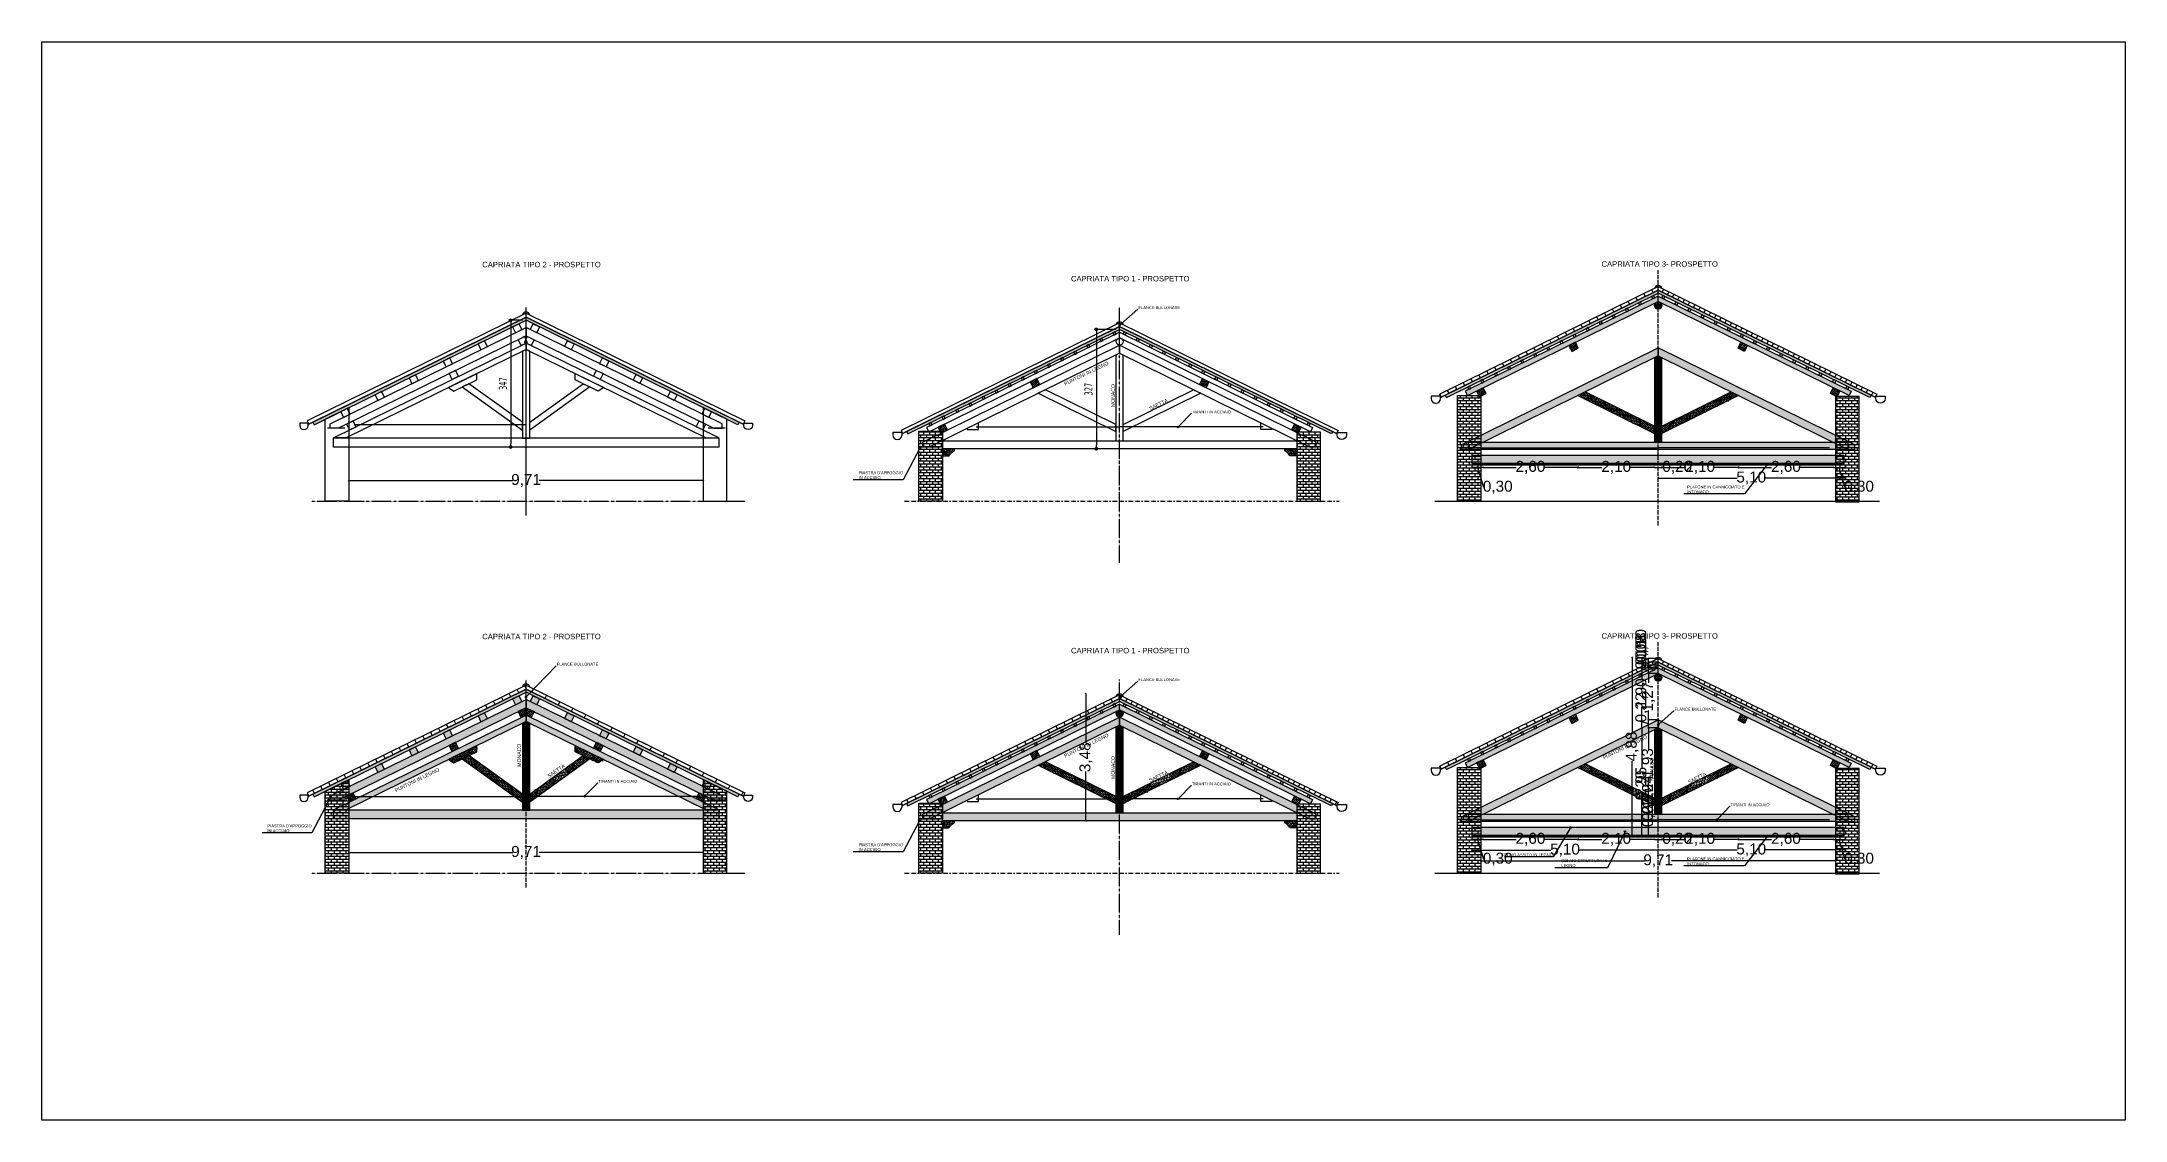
# Model space of a CAD drawing. Header units: millimetres. Extents: x 1607 to 8094, y 411 to 16262.
# Drawn here: x 2370 to 8082, y 411 to 3366 of the extents above; entities that cross this region are included whole.
import ezdxf
from ezdxf import colors
from ezdxf.entities.mleader import LeaderData, LeaderLine
from ezdxf.math import Vec2, Vec3

# ---------------------------------------------------------------- set-up
doc = ezdxf.new("R2010")
doc.units = ezdxf.units.MM
for name, pattern in [('ACAD_ISO02W100', [15, 12, -3]), ('BORDO', [1.75, 0.5, -0.25, 0.5, -0.25, 0, -0.25]), ('BORDO2', [0.875, 0.25, -0.125, 0.25, -0.125, 0, -0.125])]:
    doc.linetypes.add(name, pattern=pattern)
for name, color, linetype in [('00_CARPENTERIA TETTO', 5, 'Continuous'), ('A_RETINO MATTONE', 253, 'Continuous'), ('A_RETINO_COPPI', 254, 'Continuous'), ('B_ASSITI', 1, 'Continuous'), ('B_COPERTURA', 1, 'Continuous'), ('B_PANNELLI ONDULINE', 253, 'Continuous'), ('B_QUOTE_100', 1, 'Continuous'), ('B_RETINI', 253, 'Continuous'), ('B_TESTI', 1, 'Continuous'), ('B_TRAVI', 1, 'Continuous'), ('B_VISTE', 1, 'Continuous'), ('C_MENSOLE', 1, 'Continuous'), ('CAPRIATE_LEGNO', 1, 'Continuous'), ('METALLI', 254, 'Continuous'), ('MURATURE', 1, 'Continuous'), ('QUOTATURE', 1, 'Continuous'), ('TESTI', 1, 'Continuous')]:
    doc.layers.add(name, color=color, linetype=linetype)
doc.layers.add('A_RETINO LEGNO', color=7, linetype='Continuous', true_color=0x936e48)
doc.styles.add('MCA', font='arial.ttf')
doc.styles.add('PDF F2', font='arial.ttf')
doc.styles.add('QUOTE', font='verdana.ttf', dxfattribs={"width": 0.6})
doc.styles.get("Standard").update_dxf_attribs({"font": 'arial.ttf'})
doc.dimstyles.new('ARIAL', dxfattribs={"dimtxt": 7, "dimasz": 3, "dimexe": 0.18, "dimexo": 0.0625, "dimgap": 0.09, "dimtad": 0, "dimlfac": 0.01, "dimzin": 0, "dimtxsty": 'Standard', "dimblk": 'OBLIQUE', "dimcen": 0.09, "dimse1": 1, "dimse2": 1, "dimadec": 0, "dimazin": 0, "dimtfac": 1, "dimtofl": 0, "dimtmove": 0, "dimatfit": 3, "dimfxl": 1, "dimtolj": 1, "dimtzin": 0, "dimarcsym": 0})
doc.dimstyles.new('PUNTO100', dxfattribs={"dimtxt": 22, "dimasz": 10, "dimexe": 6, "dimexo": 10, "dimgap": 10, "dimtad": 1, "dimdec": 0, "dimdsep": 46, "dimtxsty": 'QUOTE', "dimblk1": 'DOT', "dimblk2": 'DOT', "dimsah": 1, "dimcen": 1, "dimdle": 20, "dimclrd": 256, "dimclre": 256, "dimclrt": 256, "dimaunit": 1, "dimadec": 0, "dimazin": 0, "dimtfac": 0.8, "dimtdec": 0, "dimtmove": 2, "dimatfit": 3, "dimldrblk": 'DOT', "dimfxl": 1, "dimtolj": 1, "dimarcsym": 0})
pattern_1 = [(0, (6404.4974, 1302.192), (0, 8), []), (90, (6404.4974, 1302.192), (-8, 8), [8, -8])]
pattern_2 = [(45, (6404.4974, 1302.192), (1.988738, 7.2920387), [9.375, -1.875, 0, -1.875])]
pattern_3 = [(154, (6404.4974, 1302.192), (-5.589898, -0.0551294), [2.5, -2.5, 0, -2.5, 0, -2.5])]
pattern_4 = [(90, (6404.4974, 1302.192), (-5.625, 3e-16), []), (90, (6403.56, 1302.192), (-5.625, 3e-16), []), (90, (6402.6224, 1302.192), (-5.625, 3e-16), []), (90, (6400.7474, 1302.192), (-5.625, 3e-16), [5.625, -3.75])]
pattern_5 = [(180, (6404.4974, 1302.192), (-6.5625, -3.75), [9.375, -1.875, 0, -1.875])]
pattern_6 = [(315, (6404.4974, 1302.192), (7.2920387, -1.988738), [9.375, -1.875, 0, -1.875])]
pattern_7 = [(26, (6404.4974, 1302.192), (3.3980424, 4.4388408), [2.5, -2.5, 0, -2.5, 0, -2.5])]
pattern_8 = [(26, (6404.497, 1302.192), (-10.5209, 21.57106), []), (116, (6404.497, 1302.192), (-21.306436, 16.310603), [24, -24])]
pattern_9 = [(45, (9507.6933, 2043.5487), (1.988738, 7.2920387), [9.375, -1.875, 0, -1.875])]
pattern_10 = [(315, (9507.6933, 2043.5487), (7.2920387, -1.988738), [9.375, -1.875, 0, -1.875])]
pattern_11 = [(0, (9507.693, 2043.549), (0, 8), []), (90, (9507.693, 2043.549), (-8, 8), [8, -8])]
pattern_12 = [(180, (9507.6933, 2043.5487), (-6.5625, -3.75), [9.375, -1.875, 0, -1.875])]
pattern_13 = [(0, (6404.4974, 2321.347), (0, 8), []), (90, (6404.4974, 2321.347), (-8, 8), [8, -8])]
pattern_14 = [(45, (6404.4974, 2321.347), (1.988738, 7.292039), [9.375, -1.875, 0, -1.875])]
pattern_15 = [(315, (6404.4974, 2321.347), (7.292039, -1.988738), [9.375, -1.875, 0, -1.875])]
pattern_16 = [(154, (25299.4159, 18438.959), (-5.5898981, -0.05512938), [2.5, -2.5, 0, -2.5, 0, -2.5])]
pattern_17 = [(45, (9507.6933, 3062.7037), (1.988738, 7.2920387), [9.375, -1.875, 0, -1.875])]
pattern_18 = [(315, (9507.6933, 3062.7037), (7.2920387, -1.988738), [9.375, -1.875, 0, -1.875])]
pattern_19 = [(0, (9507.693, 3062.704), (0, 8), []), (90, (9507.693, 3062.704), (-8, 8), [8, -8])]
pattern_20 = [(180, (9507.6933, 3062.7037), (-6.5625, -3.75), [9.375, -1.875, 0, -1.875])]

msp = doc.modelspace()

# ---------------------------------------------------------------- texts
at = {"layer": 'TESTI'}
for s, p in [('CAPRIATA TIPO 2 - PROSPETTO', (3577.835, 2747.972)), ('CAPRIATA TIPO 3- PROSPETTO', (6645.852, 2749.577)), ('CAPRIATA TIPO 1 - PROSPETTO', (5191.629, 2709.405)), ('CAPRIATA TIPO 2 - PROSPETTO', (3577.835, 1728.817)), ('CAPRIATA TIPO 3- PROSPETTO', (6645.852, 1730.422)), ('CAPRIATA TIPO 1 - PROSPETTO', (5191.629, 1690.25))]:
    msp.add_text(s, height=15, dxfattribs=at).set_placement(p)
for s, rotation, p in [('PUNTONI IN LEGNO', 26, (5175.845, 2423.376)), ('MONACO', 90, (5312.031, 2365.09)), ('SAETTA  ', 26, (5409.217, 2356.136)), ('MONACO', 90, (3683.999, 1379.76)), ('PUNTONI IN LEGNO', 26, (5175.845, 1404.221)), ('PUNTONI IN LEGNO', 26, (6652.201, 1399.529)), ('PUNTONI IN LEGNO', 26, (3341.303, 1309.79)), ('SAETTA  ', 35, (3761.404, 1348.542)), ('MONACO', 90, (5312.031, 1345.935)), ('MONACO', 90, (6788.388, 1341.243)), ('SAETTA  ', 26, (5409.217, 1336.981)), ('SAETTA  ', 26, (6885.574, 1332.29))]:
    msp.add_text(s, height=10, rotation=rotation, dxfattribs=at).set_placement(p)

# ---------------------------------------------------------------- blocks, each defined once
blk = doc.blocks.new('_Origin')
at = {"color": 0, "linetype": 'ByBlock', "lineweight": -2}
blk.add_line((0, 0), (-1, 0), dxfattribs=at)
blk.add_circle((0, 0), 0.5, dxfattribs=at)
blk = doc.blocks.new('_OBLIQUE')
at = {"color": 0, "linetype": 'ByBlock'}
blk.add_line((-0.5, -0.5), (0.5, 0.5), dxfattribs=at)
blk = doc.blocks.new('*D534')
at = {"layer": 'B_QUOTE_100', "color": 0, "lineweight": -2, "transparency": 16777216}
for p, q in [((5232.6, 1579.4), (5232.6, 1444.5)), ((5232.6, 1231.4), (5232.6, 1366.3))]:
    blk.add_line(p, q, dxfattribs=at)
at = {"layer": 'Defpoints', "color": 0, "transparency": 16777216}
for p in [(5232.6, 1579.4), (5324.8, 1579.4), (5274.9, 1231.4)]:
    blk.add_point(p, dxfattribs=at)
at = {"layer": 'B_QUOTE_100', "color": 0, "lineweight": -2, "transparency": 16777216, "xscale": 3, "yscale": 3, "zscale": 3}
for p, rotation in [((5232.6, 1579.4), 90), ((5232.6, 1231.4), 270)]:
    blk.add_blockref('_OBLIQUE', p, dxfattribs=dict(at, rotation=rotation))
at = {"layer": 'B_QUOTE_100', "color": 0, "transparency": 16777216, "insert": (5232.6, 1405.4), "char_height": 30, "attachment_point": 5, "rotation": 90}
blk.add_mtext('\\A1;3,48', dxfattribs=at)
blk = doc.blocks.new('*D535')
at = {"layer": 'B_QUOTE_100', "color": 0, "linetype": 'Continuous', "lineweight": -2, "transparency": 16777216}
for p, q in [((3212.2, 1144.7), (3661.8, 1144.7)), ((4183.7, 1144.7), (3734.1, 1144.7))]:
    blk.add_line(p, q, dxfattribs=at)
at = {"layer": 'Defpoints', "color": 0, "linetype": 'Continuous', "transparency": 16777216}
for p in [(4183.7, 1144.7), (3212.2, 1139.6), (4183.7, 1139.6)]:
    blk.add_point(p, dxfattribs=at)
at = {"layer": 'B_QUOTE_100', "color": 0, "linetype": 'Continuous', "lineweight": -2, "transparency": 16777216, "xscale": 3, "yscale": 3, "zscale": 3, "rotation": 180}
blk.add_blockref('_OBLIQUE', (3212.2, 1144.7), dxfattribs=at)
at = {"layer": 'B_QUOTE_100', "color": 0, "linetype": 'Continuous', "lineweight": -2, "transparency": 16777216, "xscale": 3, "yscale": 3, "zscale": 3}
blk.add_blockref('_OBLIQUE', (4183.7, 1144.7), dxfattribs=at)
at = {"layer": 'B_QUOTE_100', "color": 0, "linetype": 'Continuous', "transparency": 16777216, "insert": (3698, 1144.7), "char_height": 30, "attachment_point": 5}
blk.add_mtext('\\A1;9,71', dxfattribs=at)
blk = doc.blocks.new('*D536')
at = {"layer": 'B_QUOTE_100', "linetype": 'Continuous', "lineweight": -2, "transparency": 16777216}
for p, q in [((6730.2, 1678.9), (6730.2, 1474.6)), ((6730.2, 1190.9), (6730.2, 1395.2))]:
    blk.add_line(p, q, dxfattribs=at)
at = {"layer": 'Defpoints', "color": 0, "linetype": 'Continuous', "transparency": 16777216}
for p in [(6730.2, 1678.9), (6801.2, 1678.9), (6685.4, 1190.9)]:
    blk.add_point(p, dxfattribs=at)
at = {"layer": 'B_QUOTE_100', "linetype": 'Continuous', "lineweight": -2, "transparency": 16777216, "xscale": 3, "yscale": 3, "zscale": 3}
for p, rotation in [((6730.2, 1678.9), 90), ((6730.2, 1190.9), 270)]:
    blk.add_blockref('_OBLIQUE', p, dxfattribs=dict(at, rotation=rotation))
at = {"layer": 'B_QUOTE_100', "linetype": 'Continuous', "transparency": 16777216, "insert": (6730.2, 1434.9), "char_height": 30, "attachment_point": 5, "rotation": 90, "style": 'MCA'}
blk.add_mtext('\\A1;4,88', dxfattribs=at)
blk = doc.blocks.new('*D537')
at = {"layer": 'B_QUOTE_100', "linetype": 'Continuous', "lineweight": -2, "transparency": 16777216}
for p, q in [((6756.4, 1486), (6756.4, 1377.9)), ((6756.4, 1190.9), (6756.4, 1299))]:
    blk.add_line(p, q, dxfattribs=at)
at = {"layer": 'Defpoints', "color": 0, "linetype": 'Continuous', "transparency": 16777216}
for p in [(6756.4, 1486), (6801.2, 1486), (6814.3, 1190.9)]:
    blk.add_point(p, dxfattribs=at)
at = {"layer": 'B_QUOTE_100', "linetype": 'Continuous', "lineweight": -2, "transparency": 16777216, "xscale": 3, "yscale": 3, "zscale": 3}
for p, rotation in [((6756.4, 1486), 90), ((6756.4, 1190.9), 270)]:
    blk.add_blockref('_OBLIQUE', p, dxfattribs=dict(at, rotation=rotation))
at = {"layer": 'B_QUOTE_100', "linetype": 'Continuous', "transparency": 16777216, "insert": (6756.4, 1338.5), "char_height": 30, "attachment_point": 5, "rotation": 90, "style": 'MCA'}
blk.add_mtext('\\A1;2,95', dxfattribs=at)
blk = doc.blocks.new('*D538')
at = {"layer": 'B_QUOTE_100', "linetype": 'Continuous', "lineweight": -2, "transparency": 16777216}
for p, q in [((6774.7, 1213.1), (6774.7, 1216.1)), ((6774.7, 1190.9), (6774.7, 1213.1))]:
    blk.add_line(p, q, dxfattribs=at)
at = {"layer": 'Defpoints', "color": 0, "linetype": 'Continuous', "transparency": 16777216}
for p in [(6774.7, 1213.1), (7207.8, 1213.1), (7204.6, 1190.9)]:
    blk.add_point(p, dxfattribs=at)
at = {"layer": 'B_QUOTE_100', "linetype": 'Continuous', "lineweight": -2, "transparency": 16777216, "xscale": 3, "yscale": 3, "zscale": 3}
for p, rotation in [((6774.7, 1213.1), 90), ((6774.7, 1190.9), 270)]:
    blk.add_blockref('_OBLIQUE', p, dxfattribs=dict(at, rotation=rotation))
at = {"layer": 'B_QUOTE_100', "linetype": 'Continuous', "transparency": 16777216, "insert": (6774.7, 1255), "char_height": 30, "attachment_point": 5, "rotation": 90, "style": 'MCA'}
blk.add_mtext('\\A1;0,22', dxfattribs=at)
blk = doc.blocks.new('*D539')
at = {"layer": 'B_QUOTE_100', "color": 0, "linetype": 'Continuous', "lineweight": -2, "transparency": 16777216}
for p, q in [((6774.6, 1229.7), (6774.5, 1229.7)), ((6774.6, 1213.1), (6774.5, 1213.1))]:
    blk.add_line(p, q, dxfattribs=at)
at = {"layer": 'B_QUOTE_100', "linetype": 'Continuous', "lineweight": -2, "transparency": 16777216}
for p, q in [((6774.7, 1229.7), (6774.7, 1232.7)), ((6774.7, 1213.1), (6774.7, 1229.7))]:
    blk.add_line(p, q, dxfattribs=at)
at = {"layer": 'Defpoints', "color": 0, "linetype": 'Continuous', "transparency": 16777216}
for p in [(6774.7, 1229.7), (6774.7, 1229.7), (6774.7, 1213.1)]:
    blk.add_point(p, dxfattribs=at)
at = {"layer": 'B_QUOTE_100', "linetype": 'Continuous', "lineweight": -2, "transparency": 16777216, "xscale": 3, "yscale": 3, "zscale": 3}
for p, rotation in [((6774.7, 1229.7), 90), ((6774.7, 1213.1), 270)]:
    blk.add_blockref('_OBLIQUE', p, dxfattribs=dict(at, rotation=rotation))
at = {"layer": 'B_QUOTE_100', "linetype": 'Continuous', "transparency": 16777216, "insert": (6774.7, 1271.8), "char_height": 30, "attachment_point": 5, "rotation": 90, "style": 'MCA'}
blk.add_mtext('\\A1;0,17', dxfattribs=at)
blk = doc.blocks.new('*D540')
at = {"layer": 'B_QUOTE_100', "linetype": 'Continuous', "lineweight": -2, "transparency": 16777216}
for p, q in [((6774.7, 1249.4), (6774.7, 1252.4)), ((6774.7, 1229.7), (6774.7, 1249.4))]:
    blk.add_line(p, q, dxfattribs=at)
at = {"layer": 'Defpoints', "color": 0, "linetype": 'Continuous', "transparency": 16777216}
for p in [(6774.7, 1249.4), (6791.2, 1249.4), (6791.2, 1229.7)]:
    blk.add_point(p, dxfattribs=at)
at = {"layer": 'B_QUOTE_100', "linetype": 'Continuous', "lineweight": -2, "transparency": 16777216, "xscale": 3, "yscale": 3, "zscale": 3}
for p, rotation in [((6774.7, 1249.4), 90), ((6774.7, 1229.7), 270)]:
    blk.add_blockref('_OBLIQUE', p, dxfattribs=dict(at, rotation=rotation))
at = {"layer": 'B_QUOTE_100', "linetype": 'Continuous', "transparency": 16777216, "insert": (6774.7, 1291.4), "char_height": 30, "attachment_point": 5, "rotation": 90, "style": 'MCA'}
blk.add_mtext('\\A1;0,20', dxfattribs=at)
blk = doc.blocks.new('*D541')
at = {"layer": 'B_QUOTE_100', "linetype": 'Continuous', "lineweight": -2, "transparency": 16777216}
for p, q in [((6290.7, 1151.1), (6506.9, 1151.1)), ((6801.2, 1151.1), (6585, 1151.1))]:
    blk.add_line(p, q, dxfattribs=at)
at = {"layer": 'Defpoints', "color": 0, "linetype": 'Continuous', "transparency": 16777216}
for p in [(6290.7, 1190.9), (6801.2, 1165.7), (6801.2, 1151.1)]:
    blk.add_point(p, dxfattribs=at)
at = {"layer": 'B_QUOTE_100', "linetype": 'Continuous', "lineweight": -2, "transparency": 16777216, "xscale": 3, "yscale": 3, "zscale": 3, "rotation": 180}
blk.add_blockref('_OBLIQUE', (6290.7, 1151.1), dxfattribs=at)
at = {"layer": 'B_QUOTE_100', "linetype": 'Continuous', "lineweight": -2, "transparency": 16777216, "xscale": 3, "yscale": 3, "zscale": 3}
blk.add_blockref('_OBLIQUE', (6801.2, 1151.1), dxfattribs=at)
at = {"layer": 'B_QUOTE_100', "linetype": 'Continuous', "transparency": 16777216, "insert": (6545.9, 1151.1), "char_height": 30, "attachment_point": 5, "style": 'MCA'}
blk.add_mtext('\\A1;5,10', dxfattribs=at)
blk = doc.blocks.new('*D542')
at = {"layer": 'B_QUOTE_100', "linetype": 'Continuous', "lineweight": -2, "transparency": 16777216}
for p, q in [((6791.2, 1180.6), (6811.2, 1180.6)), ((6811.2, 1180.6), (6814.2, 1180.6))]:
    blk.add_line(p, q, dxfattribs=at)
at = {"layer": 'Defpoints', "color": 0, "linetype": 'Continuous', "transparency": 16777216}
for p in [(6791.2, 1260), (6811.2, 1260), (6811.2, 1180.6)]:
    blk.add_point(p, dxfattribs=at)
at = {"layer": 'B_QUOTE_100', "linetype": 'Continuous', "lineweight": -2, "transparency": 16777216, "xscale": 3, "yscale": 3, "zscale": 3, "rotation": 180}
blk.add_blockref('_OBLIQUE', (6791.2, 1180.6), dxfattribs=at)
at = {"layer": 'B_QUOTE_100', "linetype": 'Continuous', "lineweight": -2, "transparency": 16777216, "xscale": 3, "yscale": 3, "zscale": 3}
blk.add_blockref('_OBLIQUE', (6811.2, 1180.6), dxfattribs=at)
at = {"layer": 'B_QUOTE_100', "linetype": 'Continuous', "transparency": 16777216, "insert": (6853.2, 1180.6), "char_height": 30, "attachment_point": 5, "style": 'MCA'}
blk.add_mtext('\\A1;0,20', dxfattribs=at)
blk = doc.blocks.new('*D543')
at = {"layer": 'B_QUOTE_100', "linetype": 'Continuous', "lineweight": -2, "transparency": 16777216}
for p, q in [((6801.2, 1151.5), (7017.2, 1151.5)), ((7311.3, 1151.5), (7095.2, 1151.5))]:
    blk.add_line(p, q, dxfattribs=at)
at = {"layer": 'Defpoints', "color": 0, "linetype": 'Continuous', "transparency": 16777216}
for p in [(6801.2, 1157.9), (7311.3, 1190.9), (7311.3, 1151.5)]:
    blk.add_point(p, dxfattribs=at)
at = {"layer": 'B_QUOTE_100', "linetype": 'Continuous', "lineweight": -2, "transparency": 16777216, "xscale": 3, "yscale": 3, "zscale": 3, "rotation": 180}
blk.add_blockref('_OBLIQUE', (6801.2, 1151.5), dxfattribs=at)
at = {"layer": 'B_QUOTE_100', "linetype": 'Continuous', "lineweight": -2, "transparency": 16777216, "xscale": 3, "yscale": 3, "zscale": 3}
blk.add_blockref('_OBLIQUE', (7311.3, 1151.5), dxfattribs=at)
at = {"layer": 'B_QUOTE_100', "linetype": 'Continuous', "transparency": 16777216, "insert": (7056.2, 1151.5), "char_height": 30, "attachment_point": 5, "style": 'MCA'}
blk.add_mtext('\\A1;5,10', dxfattribs=at)
blk = doc.blocks.new('*D544')
at = {"layer": 'B_QUOTE_100', "linetype": 'Continuous', "lineweight": -2, "transparency": 16777216}
for p, q in [((6811.2, 1180.6), (6877, 1180.6)), ((7021.3, 1180.6), (6955.5, 1180.6))]:
    blk.add_line(p, q, dxfattribs=at)
at = {"layer": 'Defpoints', "color": 0, "linetype": 'Continuous', "transparency": 16777216}
for p in [(7021.3, 1377.6), (6811.2, 1260), (7021.3, 1180.6)]:
    blk.add_point(p, dxfattribs=at)
at = {"layer": 'B_QUOTE_100', "linetype": 'Continuous', "lineweight": -2, "transparency": 16777216, "xscale": 3, "yscale": 3, "zscale": 3, "rotation": 180}
blk.add_blockref('_OBLIQUE', (6811.2, 1180.6), dxfattribs=at)
at = {"layer": 'B_QUOTE_100', "linetype": 'Continuous', "lineweight": -2, "transparency": 16777216, "xscale": 3, "yscale": 3, "zscale": 3}
blk.add_blockref('_OBLIQUE', (7021.3, 1180.6), dxfattribs=at)
at = {"layer": 'B_QUOTE_100', "linetype": 'Continuous', "transparency": 16777216, "insert": (6916.2, 1180.6), "char_height": 30, "attachment_point": 5, "style": 'MCA'}
blk.add_mtext('\\A1;2,10', dxfattribs=at)
blk = doc.blocks.new('*D545')
at = {"layer": 'B_QUOTE_100', "linetype": 'Continuous', "lineweight": -2, "transparency": 16777216}
for p, q in [((7021.3, 1180.6), (7112.1, 1180.6)), ((7281.3, 1180.6), (7190.6, 1180.6))]:
    blk.add_line(p, q, dxfattribs=at)
at = {"layer": 'Defpoints', "color": 0, "linetype": 'Continuous', "transparency": 16777216}
for p in [(7021.3, 1377.6), (7281.3, 1249.4), (7281.3, 1180.6)]:
    blk.add_point(p, dxfattribs=at)
at = {"layer": 'B_QUOTE_100', "linetype": 'Continuous', "lineweight": -2, "transparency": 16777216, "xscale": 3, "yscale": 3, "zscale": 3, "rotation": 180}
blk.add_blockref('_OBLIQUE', (7021.3, 1180.6), dxfattribs=at)
at = {"layer": 'B_QUOTE_100', "linetype": 'Continuous', "lineweight": -2, "transparency": 16777216, "xscale": 3, "yscale": 3, "zscale": 3}
blk.add_blockref('_OBLIQUE', (7281.3, 1180.6), dxfattribs=at)
at = {"layer": 'B_QUOTE_100', "linetype": 'Continuous', "transparency": 16777216, "insert": (7151.3, 1180.6), "char_height": 30, "attachment_point": 5, "style": 'MCA'}
blk.add_mtext('\\A1;2,60', dxfattribs=at)
blk = doc.blocks.new('*D546')
at = {"layer": 'B_QUOTE_100', "linetype": 'Continuous', "lineweight": -2, "transparency": 16777216}
for p, q in [((7281.3, 1180.6), (7311.3, 1180.6)), ((7296.3, 1180.6), (7312.6, 1126.2)), ((7312.6, 1126.2), (7312.8, 1126.2))]:
    blk.add_line(p, q, dxfattribs=at)
at = {"layer": 'Defpoints', "color": 0, "linetype": 'Continuous', "transparency": 16777216}
for p in [(7281.3, 1249.4), (7311.3, 1190.9), (7311.3, 1180.6)]:
    blk.add_point(p, dxfattribs=at)
at = {"layer": 'B_QUOTE_100', "linetype": 'Continuous', "lineweight": -2, "transparency": 16777216, "xscale": 3, "yscale": 3, "zscale": 3, "rotation": 180}
blk.add_blockref('_OBLIQUE', (7281.3, 1180.6), dxfattribs=at)
at = {"layer": 'B_QUOTE_100', "linetype": 'Continuous', "lineweight": -2, "transparency": 16777216, "xscale": 3, "yscale": 3, "zscale": 3}
blk.add_blockref('_OBLIQUE', (7311.3, 1180.6), dxfattribs=at)
at = {"layer": 'B_QUOTE_100', "linetype": 'Continuous', "transparency": 16777216, "insert": (7351.8, 1126.2), "char_height": 30, "attachment_point": 5, "style": 'MCA'}
blk.add_mtext('\\A1;0,30', dxfattribs=at)
blk = doc.blocks.new('*D547')
at = {"layer": 'B_QUOTE_100', "linetype": 'Continuous', "lineweight": -2, "transparency": 16777216}
for p, q in [((6581, 1180.6), (6646.9, 1180.6)), ((6791.2, 1180.6), (6725.4, 1180.6))]:
    blk.add_line(p, q, dxfattribs=at)
at = {"layer": 'Defpoints', "color": 0, "linetype": 'Continuous', "transparency": 16777216}
for p in [(6581, 1377.6), (6791.2, 1260), (6581, 1180.6)]:
    blk.add_point(p, dxfattribs=at)
at = {"layer": 'B_QUOTE_100', "linetype": 'Continuous', "lineweight": -2, "transparency": 16777216, "xscale": 3, "yscale": 3, "zscale": 3, "rotation": 180}
blk.add_blockref('_OBLIQUE', (6581, 1180.6), dxfattribs=at)
at = {"layer": 'B_QUOTE_100', "linetype": 'Continuous', "lineweight": -2, "transparency": 16777216, "xscale": 3, "yscale": 3, "zscale": 3}
blk.add_blockref('_OBLIQUE', (6791.2, 1180.6), dxfattribs=at)
at = {"layer": 'B_QUOTE_100', "linetype": 'Continuous', "transparency": 16777216, "insert": (6686.1, 1180.6), "char_height": 30, "attachment_point": 5, "style": 'MCA'}
blk.add_mtext('\\A1;2,10', dxfattribs=at)
blk = doc.blocks.new('*D548')
at = {"layer": 'B_QUOTE_100', "linetype": 'Continuous', "lineweight": -2, "transparency": 16777216}
for p, q in [((6321, 1180.6), (6411.8, 1180.6)), ((6581, 1180.6), (6490.3, 1180.6))]:
    blk.add_line(p, q, dxfattribs=at)
at = {"layer": 'Defpoints', "color": 0, "linetype": 'Continuous', "transparency": 16777216}
for p in [(6581, 1377.6), (6321, 1249.4), (6321, 1180.6)]:
    blk.add_point(p, dxfattribs=at)
at = {"layer": 'B_QUOTE_100', "linetype": 'Continuous', "lineweight": -2, "transparency": 16777216, "xscale": 3, "yscale": 3, "zscale": 3, "rotation": 180}
blk.add_blockref('_OBLIQUE', (6321, 1180.6), dxfattribs=at)
at = {"layer": 'B_QUOTE_100', "linetype": 'Continuous', "lineweight": -2, "transparency": 16777216, "xscale": 3, "yscale": 3, "zscale": 3}
blk.add_blockref('_OBLIQUE', (6581, 1180.6), dxfattribs=at)
at = {"layer": 'B_QUOTE_100', "linetype": 'Continuous', "transparency": 16777216, "insert": (6451, 1180.6), "char_height": 30, "attachment_point": 5, "style": 'MCA'}
blk.add_mtext('\\A1;2,60', dxfattribs=at)
blk = doc.blocks.new('*D549')
at = {"layer": 'B_QUOTE_100', "linetype": 'Continuous', "lineweight": -2, "transparency": 16777216}
for p, q in [((6321, 1180.6), (6290.7, 1180.6)), ((6305.9, 1180.6), (6322.2, 1126.2)), ((6322.2, 1126.2), (6322.4, 1126.2))]:
    blk.add_line(p, q, dxfattribs=at)
at = {"layer": 'Defpoints', "color": 0, "linetype": 'Continuous', "transparency": 16777216}
for p in [(6321, 1249.4), (6290.7, 1190.9), (6290.7, 1180.6)]:
    blk.add_point(p, dxfattribs=at)
at = {"layer": 'B_QUOTE_100', "linetype": 'Continuous', "lineweight": -2, "transparency": 16777216, "xscale": 3, "yscale": 3, "zscale": 3, "rotation": 180}
blk.add_blockref('_OBLIQUE', (6290.7, 1180.6), dxfattribs=at)
at = {"layer": 'B_QUOTE_100', "linetype": 'Continuous', "lineweight": -2, "transparency": 16777216, "xscale": 3, "yscale": 3, "zscale": 3}
blk.add_blockref('_OBLIQUE', (6321, 1180.6), dxfattribs=at)
at = {"layer": 'B_QUOTE_100', "linetype": 'Continuous', "transparency": 16777216, "insert": (6361.4, 1126.2), "char_height": 30, "attachment_point": 5, "style": 'MCA'}
blk.add_mtext('\\A1;0,30', dxfattribs=at)
blk = doc.blocks.new('*D550')
at = {"layer": 'B_QUOTE_100', "linetype": 'Continuous', "lineweight": -2, "transparency": 16777216}
for p, q in [((6774.7, 1273.8), (6774.7, 1276.8)), ((6774.7, 1249.4), (6774.7, 1273.8))]:
    blk.add_line(p, q, dxfattribs=at)
at = {"layer": 'Defpoints', "color": 0, "linetype": 'Continuous', "transparency": 16777216}
for p in [(6774.7, 1273.8), (6791.2, 1273.8), (6791.2, 1249.4)]:
    blk.add_point(p, dxfattribs=at)
at = {"layer": 'B_QUOTE_100', "linetype": 'Continuous', "lineweight": -2, "transparency": 16777216, "xscale": 3, "yscale": 3, "zscale": 3}
for p, rotation in [((6774.7, 1273.8), 90), ((6774.7, 1249.4), 270)]:
    blk.add_blockref('_OBLIQUE', p, dxfattribs=dict(at, rotation=rotation))
at = {"layer": 'B_QUOTE_100', "linetype": 'Continuous', "transparency": 16777216, "insert": (6774.7, 1315.8), "char_height": 30, "attachment_point": 5, "rotation": 90, "style": 'MCA'}
blk.add_mtext('\\A1;0,24', dxfattribs=at)
blk = doc.blocks.new('*D551')
at = {"layer": 'B_QUOTE_100', "linetype": 'Continuous', "lineweight": -2, "transparency": 16777216}
for p, q in [((6756.3, 1289.1), (6756.3, 1289.3)), ((6774.7, 1283.6), (6756.3, 1289.1)), ((6774.7, 1273.8), (6774.7, 1293.4))]:
    blk.add_line(p, q, dxfattribs=at)
at = {"layer": 'B_QUOTE_100', "color": 0, "linetype": 'Continuous', "lineweight": -2, "transparency": 16777216}
for p, q in [((6791.1, 1293.4), (6774.5, 1293.4)), ((6791.1, 1273.8), (6774.5, 1273.8))]:
    blk.add_line(p, q, dxfattribs=at)
at = {"layer": 'Defpoints', "color": 0, "linetype": 'Continuous', "transparency": 16777216}
for p in [(6774.7, 1293.4), (6791.2, 1293.4), (6791.2, 1273.8)]:
    blk.add_point(p, dxfattribs=at)
at = {"layer": 'B_QUOTE_100', "linetype": 'Continuous', "lineweight": -2, "transparency": 16777216, "xscale": 3, "yscale": 3, "zscale": 3}
for p, rotation in [((6774.7, 1293.4), 90), ((6774.7, 1273.8), 270)]:
    blk.add_blockref('_OBLIQUE', p, dxfattribs=dict(at, rotation=rotation))
at = {"layer": 'B_QUOTE_100', "linetype": 'Continuous', "transparency": 16777216, "insert": (6756.3, 1328.3), "char_height": 30, "attachment_point": 5, "rotation": 90, "style": 'MCA'}
blk.add_mtext('\\A1;0,20', dxfattribs=at)
blk = doc.blocks.new('*D552')
at = {"layer": 'B_QUOTE_100', "color": 0, "linetype": 'Continuous', "lineweight": -2, "transparency": 16777216}
for p, q in [((6801.1, 1486), (6774.5, 1486)), ((6791.1, 1293.4), (6774.5, 1293.4))]:
    blk.add_line(p, q, dxfattribs=at)
at = {"layer": 'B_QUOTE_100', "linetype": 'Continuous', "lineweight": -2, "transparency": 16777216}
for p, q in [((6774.7, 1486), (6774.7, 1427.4)), ((6774.7, 1293.4), (6774.7, 1352.1))]:
    blk.add_line(p, q, dxfattribs=at)
at = {"layer": 'Defpoints', "color": 0, "linetype": 'Continuous', "transparency": 16777216}
for p in [(6774.7, 1486), (6801.2, 1486), (6791.2, 1293.4)]:
    blk.add_point(p, dxfattribs=at)
at = {"layer": 'B_QUOTE_100', "linetype": 'Continuous', "lineweight": -2, "transparency": 16777216, "xscale": 3, "yscale": 3, "zscale": 3}
for p, rotation in [((6774.7, 1486), 90), ((6774.7, 1293.4), 270)]:
    blk.add_blockref('_OBLIQUE', p, dxfattribs=dict(at, rotation=rotation))
at = {"layer": 'B_QUOTE_100', "linetype": 'Continuous', "transparency": 16777216, "insert": (6774.7, 1389.7), "char_height": 30, "attachment_point": 5, "rotation": 90, "style": 'MCA'}
blk.add_mtext('\\A1;1,93', dxfattribs=at)
blk = doc.blocks.new('*D553')
at = {"layer": 'B_QUOTE_100', "linetype": 'Continuous', "lineweight": -2, "transparency": 16777216}
for p, q in [((6756.3, 1502.7), (6756.3, 1502.8)), ((6774.7, 1497.2), (6756.3, 1502.7)), ((6774.7, 1486), (6774.7, 1508.3))]:
    blk.add_line(p, q, dxfattribs=at)
at = {"layer": 'B_QUOTE_100', "color": 0, "linetype": 'Continuous', "lineweight": -2, "transparency": 16777216}
for p, q in [((6801.1, 1508.3), (6774.5, 1508.3)), ((6801.1, 1486), (6774.5, 1486))]:
    blk.add_line(p, q, dxfattribs=at)
at = {"layer": 'Defpoints', "color": 0, "linetype": 'Continuous', "transparency": 16777216}
for p in [(6774.7, 1508.3), (6801.2, 1508.3), (6801.2, 1486)]:
    blk.add_point(p, dxfattribs=at)
at = {"layer": 'B_QUOTE_100', "linetype": 'Continuous', "lineweight": -2, "transparency": 16777216, "xscale": 3, "yscale": 3, "zscale": 3}
for p, rotation in [((6774.7, 1508.3), 90), ((6774.7, 1486), 270)]:
    blk.add_blockref('_OBLIQUE', p, dxfattribs=dict(at, rotation=rotation))
at = {"layer": 'B_QUOTE_100', "linetype": 'Continuous', "transparency": 16777216, "insert": (6756.3, 1541.7), "char_height": 30, "attachment_point": 5, "rotation": 90, "style": 'MCA'}
blk.add_mtext('\\A1;0,22', dxfattribs=at)
blk = doc.blocks.new('*D554')
at = {"layer": 'B_QUOTE_100', "color": 0, "linetype": 'Continuous', "lineweight": -2, "transparency": 16777216}
for p, q in [((6801.1, 1635.2), (6774.5, 1635.2)), ((6801.1, 1508.3), (6774.5, 1508.3))]:
    blk.add_line(p, q, dxfattribs=at)
at = {"layer": 'B_QUOTE_100', "linetype": 'Continuous', "lineweight": -2, "transparency": 16777216}
for p, q in [((6774.7, 1635.2), (6774.7, 1609.4)), ((6774.7, 1508.3), (6774.7, 1534.1))]:
    blk.add_line(p, q, dxfattribs=at)
at = {"layer": 'Defpoints', "color": 0, "linetype": 'Continuous', "transparency": 16777216}
for p in [(6774.7, 1635.2), (6801.2, 1635.2), (6801.2, 1508.3)]:
    blk.add_point(p, dxfattribs=at)
at = {"layer": 'B_QUOTE_100', "linetype": 'Continuous', "lineweight": -2, "transparency": 16777216, "xscale": 3, "yscale": 3, "zscale": 3}
for p, rotation in [((6774.7, 1635.2), 90), ((6774.7, 1508.3), 270)]:
    blk.add_blockref('_OBLIQUE', p, dxfattribs=dict(at, rotation=rotation))
at = {"layer": 'B_QUOTE_100', "linetype": 'Continuous', "transparency": 16777216, "insert": (6774.7, 1571.7), "char_height": 30, "attachment_point": 5, "rotation": 90, "style": 'MCA'}
blk.add_mtext('\\A1;1,27', dxfattribs=at)
blk = doc.blocks.new('*D555')
at = {"layer": 'B_QUOTE_100', "linetype": 'Continuous', "lineweight": -2, "transparency": 16777216}
for p, q in [((6756.3, 1648.2), (6756.3, 1648.4)), ((6774.7, 1642.7), (6756.3, 1648.2)), ((6774.7, 1635.2), (6774.7, 1650.2))]:
    blk.add_line(p, q, dxfattribs=at)
at = {"layer": 'B_QUOTE_100', "color": 0, "linetype": 'Continuous', "lineweight": -2, "transparency": 16777216}
for p, q in [((6801.1, 1650.2), (6774.5, 1650.2)), ((6801.1, 1635.2), (6774.5, 1635.2))]:
    blk.add_line(p, q, dxfattribs=at)
at = {"layer": 'Defpoints', "color": 0, "linetype": 'Continuous', "transparency": 16777216}
for p in [(6774.7, 1650.2), (6801.2, 1650.2), (6801.2, 1635.2)]:
    blk.add_point(p, dxfattribs=at)
at = {"layer": 'B_QUOTE_100', "linetype": 'Continuous', "lineweight": -2, "transparency": 16777216, "xscale": 3, "yscale": 3, "zscale": 3}
for p, rotation in [((6774.7, 1650.2), 90), ((6774.7, 1635.2), 270)]:
    blk.add_blockref('_OBLIQUE', p, dxfattribs=dict(at, rotation=rotation))
at = {"layer": 'B_QUOTE_100', "linetype": 'Continuous', "transparency": 16777216, "insert": (6756.3, 1687.5), "char_height": 30, "attachment_point": 5, "rotation": 90, "style": 'MCA'}
blk.add_mtext('\\A1;0,15', dxfattribs=at)
blk = doc.blocks.new('*D556')
at = {"layer": 'B_QUOTE_100', "linetype": 'Continuous', "lineweight": -2, "transparency": 16777216}
for p, q in [((6756.3, 1659.7), (6756.3, 1659.9)), ((6774.7, 1654.2), (6756.3, 1659.7)), ((6774.7, 1650.2), (6774.7, 1658.2))]:
    blk.add_line(p, q, dxfattribs=at)
at = {"layer": 'B_QUOTE_100', "color": 0, "linetype": 'Continuous', "lineweight": -2, "transparency": 16777216}
for p, q in [((6801.1, 1658.2), (6774.5, 1658.2)), ((6801.1, 1650.2), (6774.5, 1650.2))]:
    blk.add_line(p, q, dxfattribs=at)
at = {"layer": 'Defpoints', "color": 0, "linetype": 'Continuous', "transparency": 16777216}
for p in [(6774.7, 1658.2), (6801.2, 1658.2), (6801.2, 1650.2)]:
    blk.add_point(p, dxfattribs=at)
at = {"layer": 'B_QUOTE_100', "linetype": 'Continuous', "lineweight": -2, "transparency": 16777216, "xscale": 3, "yscale": 3, "zscale": 3}
for p, rotation in [((6774.7, 1658.2), 90), ((6774.7, 1650.2), 270)]:
    blk.add_blockref('_OBLIQUE', p, dxfattribs=dict(at, rotation=rotation))
at = {"layer": 'B_QUOTE_100', "linetype": 'Continuous', "transparency": 16777216, "insert": (6756.3, 1698.9), "char_height": 30, "attachment_point": 5, "rotation": 90, "style": 'MCA'}
blk.add_mtext('\\A1;0,08', dxfattribs=at)
blk = doc.blocks.new('*D557')
at = {"layer": 'B_QUOTE_100', "linetype": 'Continuous', "lineweight": -2, "transparency": 16777216}
for p, q in [((6756.3, 1667.7), (6756.3, 1667.9)), ((6774.7, 1662.2), (6756.3, 1667.7)), ((6774.7, 1658.2), (6774.7, 1666.2))]:
    blk.add_line(p, q, dxfattribs=at)
at = {"layer": 'B_QUOTE_100', "color": 0, "linetype": 'Continuous', "lineweight": -2, "transparency": 16777216}
for p, q in [((6801.1, 1666.2), (6774.5, 1666.2)), ((6801.1, 1658.2), (6774.5, 1658.2))]:
    blk.add_line(p, q, dxfattribs=at)
at = {"layer": 'Defpoints', "color": 0, "linetype": 'Continuous', "transparency": 16777216}
for p in [(6774.7, 1666.2), (6801.2, 1666.2), (6801.2, 1658.2)]:
    blk.add_point(p, dxfattribs=at)
at = {"layer": 'B_QUOTE_100', "linetype": 'Continuous', "lineweight": -2, "transparency": 16777216, "xscale": 3, "yscale": 3, "zscale": 3}
for p, rotation in [((6774.7, 1666.2), 90), ((6774.7, 1658.2), 270)]:
    blk.add_blockref('_OBLIQUE', p, dxfattribs=dict(at, rotation=rotation))
at = {"layer": 'B_QUOTE_100', "linetype": 'Continuous', "transparency": 16777216, "insert": (6756.3, 1706.9), "char_height": 30, "attachment_point": 5, "rotation": 90, "style": 'MCA'}
blk.add_mtext('\\A1;0,08', dxfattribs=at)
blk = doc.blocks.new('*D558')
at = {"layer": 'B_QUOTE_100', "linetype": 'Continuous', "lineweight": -2, "transparency": 16777216}
for p, q in [((6756.3, 1676.7), (6756.3, 1676.9)), ((6774.7, 1671.2), (6756.3, 1676.7)), ((6774.7, 1666.2), (6774.7, 1676.2))]:
    blk.add_line(p, q, dxfattribs=at)
at = {"layer": 'B_QUOTE_100', "color": 0, "linetype": 'Continuous', "lineweight": -2, "transparency": 16777216}
for p, q in [((6801.1, 1676.2), (6774.5, 1676.2)), ((6801.1, 1666.2), (6774.5, 1666.2))]:
    blk.add_line(p, q, dxfattribs=at)
at = {"layer": 'Defpoints', "color": 0, "linetype": 'Continuous', "transparency": 16777216}
for p in [(6774.7, 1676.2), (6801.2, 1676.2), (6801.2, 1666.2)]:
    blk.add_point(p, dxfattribs=at)
at = {"layer": 'B_QUOTE_100', "linetype": 'Continuous', "lineweight": -2, "transparency": 16777216, "xscale": 3, "yscale": 3, "zscale": 3}
for p, rotation in [((6774.7, 1676.2), 90), ((6774.7, 1666.2), 270)]:
    blk.add_blockref('_OBLIQUE', p, dxfattribs=dict(at, rotation=rotation))
at = {"layer": 'B_QUOTE_100', "linetype": 'Continuous', "transparency": 16777216, "insert": (6756.3, 1715.9), "char_height": 30, "attachment_point": 5, "rotation": 90, "style": 'MCA'}
blk.add_mtext('\\A1;0,10', dxfattribs=at)
blk = doc.blocks.new('*D559')
at = {"layer": 'B_QUOTE_100', "linetype": 'Continuous', "lineweight": -2, "transparency": 16777216}
for p, q in [((6756.4, 1676.2), (6756.4, 1618.7)), ((6756.4, 1486), (6756.4, 1543.5))]:
    blk.add_line(p, q, dxfattribs=at)
at = {"layer": 'Defpoints', "color": 0, "linetype": 'Continuous', "transparency": 16777216}
for p in [(6756.4, 1676.2), (6801.2, 1676.2), (6801.2, 1486)]:
    blk.add_point(p, dxfattribs=at)
at = {"layer": 'B_QUOTE_100', "linetype": 'Continuous', "lineweight": -2, "transparency": 16777216, "xscale": 3, "yscale": 3, "zscale": 3}
for p, rotation in [((6756.4, 1676.2), 90), ((6756.4, 1486), 270)]:
    blk.add_blockref('_OBLIQUE', p, dxfattribs=dict(at, rotation=rotation))
at = {"layer": 'B_QUOTE_100', "linetype": 'Continuous', "transparency": 16777216, "insert": (6756.4, 1581.1), "char_height": 30, "attachment_point": 5, "rotation": 90, "style": 'MCA'}
blk.add_mtext('\\A1;1,90', dxfattribs=at)
blk = doc.blocks.new('*D560')
at = {"layer": 'B_QUOTE_100', "linetype": 'Continuous', "lineweight": -2, "transparency": 16777216}
for p, q in [((6315.4, 1121.8), (6765, 1121.8)), ((7286.9, 1121.8), (6837.3, 1121.8))]:
    blk.add_line(p, q, dxfattribs=at)
at = {"layer": 'Defpoints', "color": 0, "linetype": 'Continuous', "transparency": 16777216}
for p in [(6315.4, 1119.2), (7286.9, 1121.8), (7286.9, 1119.2)]:
    blk.add_point(p, dxfattribs=at)
at = {"layer": 'B_QUOTE_100', "linetype": 'Continuous', "lineweight": -2, "transparency": 16777216, "xscale": 3, "yscale": 3, "zscale": 3, "rotation": 180}
blk.add_blockref('_OBLIQUE', (6315.4, 1121.8), dxfattribs=at)
at = {"layer": 'B_QUOTE_100', "linetype": 'Continuous', "lineweight": -2, "transparency": 16777216, "xscale": 3, "yscale": 3, "zscale": 3}
blk.add_blockref('_OBLIQUE', (7286.9, 1121.8), dxfattribs=at)
at = {"layer": 'B_QUOTE_100', "linetype": 'Continuous', "transparency": 16777216, "insert": (6801.2, 1121.8), "char_height": 30, "attachment_point": 5, "style": 'MCA'}
blk.add_mtext('\\A1;9,71', dxfattribs=at)
blk = doc.blocks.new('*D561')
at = {"layer": 'B_QUOTE_100', "color": 0, "linetype": 'Continuous', "lineweight": -2, "transparency": 16777216}
for p, q in [((3212.2, 2163.8), (3661.8, 2163.8)), ((4183.7, 2163.8), (3734.1, 2163.8))]:
    blk.add_line(p, q, dxfattribs=at)
at = {"layer": 'Defpoints', "color": 0, "linetype": 'Continuous', "transparency": 16777216}
for p in [(3212.2, 2158.7), (4183.7, 2163.8), (4183.7, 2158.7)]:
    blk.add_point(p, dxfattribs=at)
at = {"layer": 'B_QUOTE_100', "color": 0, "linetype": 'Continuous', "lineweight": -2, "transparency": 16777216, "xscale": 3, "yscale": 3, "zscale": 3, "rotation": 180}
blk.add_blockref('_OBLIQUE', (3212.2, 2163.8), dxfattribs=at)
at = {"layer": 'B_QUOTE_100', "color": 0, "linetype": 'Continuous', "lineweight": -2, "transparency": 16777216, "xscale": 3, "yscale": 3, "zscale": 3}
blk.add_blockref('_OBLIQUE', (4183.7, 2163.8), dxfattribs=at)
at = {"layer": 'B_QUOTE_100', "color": 0, "linetype": 'Continuous', "transparency": 16777216, "insert": (3698, 2163.8), "char_height": 30, "attachment_point": 5}
blk.add_mtext('\\A1;9,71', dxfattribs=at)
blk = doc.blocks.new('*D562')
at = {"layer": 'B_QUOTE_100', "linetype": 'Continuous', "lineweight": -2, "transparency": 16777216}
for p, q in [((6791.2, 2199.8), (6811.2, 2199.8)), ((6811.2, 2199.8), (6814.2, 2199.8))]:
    blk.add_line(p, q, dxfattribs=at)
at = {"layer": 'Defpoints', "color": 0, "linetype": 'Continuous', "transparency": 16777216}
for p in [(6791.2, 2279.2), (6811.2, 2279.2), (6811.2, 2199.8)]:
    blk.add_point(p, dxfattribs=at)
at = {"layer": 'B_QUOTE_100', "linetype": 'Continuous', "lineweight": -2, "transparency": 16777216, "xscale": 3, "yscale": 3, "zscale": 3, "rotation": 180}
blk.add_blockref('_OBLIQUE', (6791.2, 2199.8), dxfattribs=at)
at = {"layer": 'B_QUOTE_100', "linetype": 'Continuous', "lineweight": -2, "transparency": 16777216, "xscale": 3, "yscale": 3, "zscale": 3}
blk.add_blockref('_OBLIQUE', (6811.2, 2199.8), dxfattribs=at)
at = {"layer": 'B_QUOTE_100', "linetype": 'Continuous', "transparency": 16777216, "insert": (6853.2, 2199.8), "char_height": 30, "attachment_point": 5, "style": 'MCA'}
blk.add_mtext('\\A1;0,20', dxfattribs=at)
blk = doc.blocks.new('*D563')
at = {"layer": 'B_QUOTE_100', "linetype": 'Continuous', "lineweight": -2, "transparency": 16777216}
for p, q in [((6801.2, 2170.6), (7017.2, 2170.6)), ((7311.3, 2170.6), (7095.2, 2170.6))]:
    blk.add_line(p, q, dxfattribs=at)
at = {"layer": 'Defpoints', "color": 0, "linetype": 'Continuous', "transparency": 16777216}
for p in [(6801.2, 2177), (7311.3, 2210.1), (7311.3, 2170.6)]:
    blk.add_point(p, dxfattribs=at)
at = {"layer": 'B_QUOTE_100', "linetype": 'Continuous', "lineweight": -2, "transparency": 16777216, "xscale": 3, "yscale": 3, "zscale": 3, "rotation": 180}
blk.add_blockref('_OBLIQUE', (6801.2, 2170.6), dxfattribs=at)
at = {"layer": 'B_QUOTE_100', "linetype": 'Continuous', "lineweight": -2, "transparency": 16777216, "xscale": 3, "yscale": 3, "zscale": 3}
blk.add_blockref('_OBLIQUE', (7311.3, 2170.6), dxfattribs=at)
at = {"layer": 'B_QUOTE_100', "linetype": 'Continuous', "transparency": 16777216, "insert": (7056.2, 2170.6), "char_height": 30, "attachment_point": 5, "style": 'MCA'}
blk.add_mtext('\\A1;5,10', dxfattribs=at)
blk = doc.blocks.new('*D564')
at = {"layer": 'B_QUOTE_100', "linetype": 'Continuous', "lineweight": -2, "transparency": 16777216}
for p, q in [((6811.2, 2199.8), (6877, 2199.8)), ((7021.3, 2199.8), (6955.5, 2199.8))]:
    blk.add_line(p, q, dxfattribs=at)
at = {"layer": 'Defpoints', "color": 0, "linetype": 'Continuous', "transparency": 16777216}
for p in [(7021.3, 2396.7), (6811.2, 2279.2), (7021.3, 2199.8)]:
    blk.add_point(p, dxfattribs=at)
at = {"layer": 'B_QUOTE_100', "linetype": 'Continuous', "lineweight": -2, "transparency": 16777216, "xscale": 3, "yscale": 3, "zscale": 3, "rotation": 180}
blk.add_blockref('_OBLIQUE', (6811.2, 2199.8), dxfattribs=at)
at = {"layer": 'B_QUOTE_100', "linetype": 'Continuous', "lineweight": -2, "transparency": 16777216, "xscale": 3, "yscale": 3, "zscale": 3}
blk.add_blockref('_OBLIQUE', (7021.3, 2199.8), dxfattribs=at)
at = {"layer": 'B_QUOTE_100', "linetype": 'Continuous', "transparency": 16777216, "insert": (6916.2, 2199.8), "char_height": 30, "attachment_point": 5, "style": 'MCA'}
blk.add_mtext('\\A1;2,10', dxfattribs=at)
blk = doc.blocks.new('*D565')
at = {"layer": 'B_QUOTE_100', "linetype": 'Continuous', "lineweight": -2, "transparency": 16777216}
for p, q in [((7021.3, 2199.8), (7112.1, 2199.8)), ((7281.3, 2199.8), (7190.6, 2199.8))]:
    blk.add_line(p, q, dxfattribs=at)
at = {"layer": 'Defpoints', "color": 0, "linetype": 'Continuous', "transparency": 16777216}
for p in [(7021.3, 2396.7), (7281.3, 2268.6), (7281.3, 2199.8)]:
    blk.add_point(p, dxfattribs=at)
at = {"layer": 'B_QUOTE_100', "linetype": 'Continuous', "lineweight": -2, "transparency": 16777216, "xscale": 3, "yscale": 3, "zscale": 3, "rotation": 180}
blk.add_blockref('_OBLIQUE', (7021.3, 2199.8), dxfattribs=at)
at = {"layer": 'B_QUOTE_100', "linetype": 'Continuous', "lineweight": -2, "transparency": 16777216, "xscale": 3, "yscale": 3, "zscale": 3}
blk.add_blockref('_OBLIQUE', (7281.3, 2199.8), dxfattribs=at)
at = {"layer": 'B_QUOTE_100', "linetype": 'Continuous', "transparency": 16777216, "insert": (7151.3, 2199.8), "char_height": 30, "attachment_point": 5, "style": 'MCA'}
blk.add_mtext('\\A1;2,60', dxfattribs=at)
blk = doc.blocks.new('*D566')
at = {"layer": 'B_QUOTE_100', "linetype": 'Continuous', "lineweight": -2, "transparency": 16777216}
for p, q in [((7281.3, 2199.8), (7311.3, 2199.8)), ((7296.3, 2199.8), (7312.6, 2145.4)), ((7312.6, 2145.4), (7312.8, 2145.4))]:
    blk.add_line(p, q, dxfattribs=at)
at = {"layer": 'Defpoints', "color": 0, "linetype": 'Continuous', "transparency": 16777216}
for p in [(7281.3, 2268.6), (7311.3, 2210.1), (7311.3, 2199.8)]:
    blk.add_point(p, dxfattribs=at)
at = {"layer": 'B_QUOTE_100', "linetype": 'Continuous', "lineweight": -2, "transparency": 16777216, "xscale": 3, "yscale": 3, "zscale": 3, "rotation": 180}
blk.add_blockref('_OBLIQUE', (7281.3, 2199.8), dxfattribs=at)
at = {"layer": 'B_QUOTE_100', "linetype": 'Continuous', "lineweight": -2, "transparency": 16777216, "xscale": 3, "yscale": 3, "zscale": 3}
blk.add_blockref('_OBLIQUE', (7311.3, 2199.8), dxfattribs=at)
at = {"layer": 'B_QUOTE_100', "linetype": 'Continuous', "transparency": 16777216, "insert": (7351.8, 2145.4), "char_height": 30, "attachment_point": 5, "style": 'MCA'}
blk.add_mtext('\\A1;0,30', dxfattribs=at)
blk = doc.blocks.new('*D567')
at = {"layer": 'B_QUOTE_100', "linetype": 'Continuous', "lineweight": -2, "transparency": 16777216}
for p, q in [((6581, 2199.8), (6646.9, 2199.8)), ((6791.2, 2199.8), (6725.4, 2199.8))]:
    blk.add_line(p, q, dxfattribs=at)
at = {"layer": 'Defpoints', "color": 0, "linetype": 'Continuous', "transparency": 16777216}
for p in [(6581, 2396.7), (6791.2, 2279.2), (6581, 2199.8)]:
    blk.add_point(p, dxfattribs=at)
at = {"layer": 'B_QUOTE_100', "linetype": 'Continuous', "lineweight": -2, "transparency": 16777216, "xscale": 3, "yscale": 3, "zscale": 3, "rotation": 180}
blk.add_blockref('_OBLIQUE', (6581, 2199.8), dxfattribs=at)
at = {"layer": 'B_QUOTE_100', "linetype": 'Continuous', "lineweight": -2, "transparency": 16777216, "xscale": 3, "yscale": 3, "zscale": 3}
blk.add_blockref('_OBLIQUE', (6791.2, 2199.8), dxfattribs=at)
at = {"layer": 'B_QUOTE_100', "linetype": 'Continuous', "transparency": 16777216, "insert": (6686.1, 2199.8), "char_height": 30, "attachment_point": 5, "style": 'MCA'}
blk.add_mtext('\\A1;2,10', dxfattribs=at)
blk = doc.blocks.new('*D568')
at = {"layer": 'B_QUOTE_100', "linetype": 'Continuous', "lineweight": -2, "transparency": 16777216}
for p, q in [((6321, 2199.8), (6411.8, 2199.8)), ((6581, 2199.8), (6490.3, 2199.8))]:
    blk.add_line(p, q, dxfattribs=at)
at = {"layer": 'Defpoints', "color": 0, "linetype": 'Continuous', "transparency": 16777216}
for p in [(6581, 2396.7), (6321, 2268.6), (6321, 2199.8)]:
    blk.add_point(p, dxfattribs=at)
at = {"layer": 'B_QUOTE_100', "linetype": 'Continuous', "lineweight": -2, "transparency": 16777216, "xscale": 3, "yscale": 3, "zscale": 3, "rotation": 180}
blk.add_blockref('_OBLIQUE', (6321, 2199.8), dxfattribs=at)
at = {"layer": 'B_QUOTE_100', "linetype": 'Continuous', "lineweight": -2, "transparency": 16777216, "xscale": 3, "yscale": 3, "zscale": 3}
blk.add_blockref('_OBLIQUE', (6581, 2199.8), dxfattribs=at)
at = {"layer": 'B_QUOTE_100', "linetype": 'Continuous', "transparency": 16777216, "insert": (6451, 2199.8), "char_height": 30, "attachment_point": 5, "style": 'MCA'}
blk.add_mtext('\\A1;2,60', dxfattribs=at)
blk = doc.blocks.new('*D569')
at = {"layer": 'B_QUOTE_100', "linetype": 'Continuous', "lineweight": -2, "transparency": 16777216}
for p, q in [((6321, 2199.8), (6290.7, 2199.8)), ((6305.9, 2199.8), (6322.2, 2145.4)), ((6322.2, 2145.4), (6322.4, 2145.4))]:
    blk.add_line(p, q, dxfattribs=at)
at = {"layer": 'Defpoints', "color": 0, "linetype": 'Continuous', "transparency": 16777216}
for p in [(6321, 2268.6), (6290.7, 2210.1), (6290.7, 2199.8)]:
    blk.add_point(p, dxfattribs=at)
at = {"layer": 'B_QUOTE_100', "linetype": 'Continuous', "lineweight": -2, "transparency": 16777216, "xscale": 3, "yscale": 3, "zscale": 3, "rotation": 180}
blk.add_blockref('_OBLIQUE', (6290.7, 2199.8), dxfattribs=at)
at = {"layer": 'B_QUOTE_100', "linetype": 'Continuous', "lineweight": -2, "transparency": 16777216, "xscale": 3, "yscale": 3, "zscale": 3}
blk.add_blockref('_OBLIQUE', (6321, 2199.8), dxfattribs=at)
at = {"layer": 'B_QUOTE_100', "linetype": 'Continuous', "transparency": 16777216, "insert": (6361.4, 2145.4), "char_height": 30, "attachment_point": 5, "style": 'MCA'}
blk.add_mtext('\\A1;0,30', dxfattribs=at)
blk = doc.blocks.new('_Dot')
at = {"color": 0, "linetype": 'ByBlock', "lineweight": -2}
blk.add_line((-0.5, 0), (-1, 0), dxfattribs=at)
at = {"color": 0, "linetype": 'ByBlock', "const_width": 0.5}
blk.add_lwpolyline([(-0.25, 0, 1), (0.25, 0, 1)], format="xyb", close=True, dxfattribs=at)
blk = doc.blocks.new('*D571')
at = {"layer": '00_CARPENTERIA TETTO', "lineweight": -2, "transparency": 16777216}
for p, q in [((3688, 2602.8), (3650, 2602.8)), ((3656, 2592.8), (3656, 2265.6)), ((3688, 2255.6), (3650, 2255.6))]:
    blk.add_line(p, q, dxfattribs=at)
at = {"layer": 'Defpoints', "color": 0, "transparency": 16777216}
for p in [(3698, 2602.8), (3656, 2255.6), (3698, 2255.6)]:
    blk.add_point(p, dxfattribs=at)
at = {"layer": '00_CARPENTERIA TETTO', "lineweight": -2, "transparency": 16777216, "xscale": 10, "yscale": 10, "zscale": 10}
for p, rotation in [((3656, 2602.8), 90), ((3656, 2255.6), 270)]:
    blk.add_blockref('_Dot', p, dxfattribs=dict(at, rotation=rotation))
at = {"layer": '00_CARPENTERIA TETTO', "transparency": 16777216, "insert": (3634.6, 2429.2), "char_height": 22, "attachment_point": 5, "rotation": 90, "style": 'QUOTE'}
blk.add_mtext('\\A1;347', dxfattribs=at)
blk = doc.blocks.new('*D572')
at = {"layer": '00_CARPENTERIA TETTO', "lineweight": -2, "transparency": 16777216}
for p, q in [((5314.8, 2577.8), (5255.1, 2577.8)), ((5261.1, 2567.8), (5261.1, 2260.6)), ((5314.8, 2250.6), (5255.1, 2250.6))]:
    blk.add_line(p, q, dxfattribs=at)
at = {"layer": 'Defpoints', "color": 0, "transparency": 16777216}
for p in [(5324.8, 2577.8), (5261.1, 2250.6), (5324.8, 2250.6)]:
    blk.add_point(p, dxfattribs=at)
at = {"layer": '00_CARPENTERIA TETTO', "lineweight": -2, "transparency": 16777216, "xscale": 10, "yscale": 10, "zscale": 10}
for p, rotation in [((5261.1, 2577.8), 90), ((5261.1, 2250.6), 270)]:
    blk.add_blockref('_Dot', p, dxfattribs=dict(at, rotation=rotation))
at = {"layer": '00_CARPENTERIA TETTO', "transparency": 16777216, "insert": (5239.6, 2414.2), "char_height": 22, "attachment_point": 5, "rotation": 90, "style": 'QUOTE'}
blk.add_mtext('\\A1;327', dxfattribs=at)

# ---------------------------------------------------------------- dimensions: what is measured, and where the dimension line sits
at = {"layer": '00_CARPENTERIA TETTO'}
for base, p1, p2, picture, middle in [((3656.026, 2255.637), (3697.978, 2602.797), (3697.978, 2255.637), '*D571', (3634.568, 2429.217)), ((5261.059, 2250.584), (5324.817, 2577.825), (5324.817, 2250.584), '*D572', (5239.601, 2414.204))]:
    dim = msp.add_linear_dim(base=base, p1=p1, p2=p2, angle=90, dimstyle='PUNTO100', dxfattribs=at)
    dim.commit()
    dim.dimension.update_dxf_attribs({"geometry": picture, "text_midpoint": middle})
at = {"layer": 'B_QUOTE_100', "linetype": 'Continuous'}
for base, p1, p2, override, picture, middle in [((6321.011, 2199.779), (6581.046, 2396.707), (6321.011, 2268.577), {"dimtxt": 30, "dimtxsty": 'MCA', "dimclrd": 256, "dimclrt": 256, "dimtmove": 1, "dimtfillclr": 256}, '*D568', (6451.029, 2199.779)), ((6581.046, 2199.779), (6791.174, 2279.192), (6581.046, 2396.707), {"dimtxt": 30, "dimtxsty": 'MCA', "dimclrd": 256, "dimclrt": 256, "dimtmove": 1, "dimtfillclr": 256}, '*D567', (6686.11, 2199.779)), ((7021.302, 2199.779), (6811.174, 2279.192), (7021.302, 2396.707), {"dimtxt": 30, "dimtxsty": 'MCA', "dimclrd": 256, "dimclrt": 256, "dimtmove": 1, "dimtfillclr": 256}, '*D564', (6916.238, 2199.779)), ((7281.337, 2199.779), (7021.302, 2396.707), (7281.337, 2268.577), {"dimtxt": 30, "dimtxsty": 'MCA', "dimclrd": 256, "dimclrt": 256, "dimtmove": 1, "dimtfillclr": 256}, '*D565', (7151.319, 2199.779)), ((6290.723, 2199.779), (6321.011, 2268.577), (6290.723, 2210.065), {"dimtxt": 30, "dimtxsty": 'MCA', "dimclrd": 256, "dimclrt": 256, "dimtmove": 1, "dimtfillclr": 256}, '*D569', (6322.458, 2145.378)), ((6811.174, 2199.779), (6791.174, 2279.192), (6811.174, 2279.192), {"dimtxt": 30, "dimtxsty": 'MCA', "dimclrd": 256, "dimclrt": 256, "dimtfillclr": 256}, '*D562', (6853.176, 2199.779)), ((7311.254, 2199.779), (7281.337, 2268.577), (7311.254, 2210.065), {"dimtxt": 30, "dimtxsty": 'MCA', "dimclrd": 256, "dimclrt": 256, "dimtmove": 1, "dimtfillclr": 256}, '*D566', (7312.886, 2145.378)), ((4183.714, 2163.828), (3212.242, 2158.735), (4183.714, 2158.735), {"dimtxt": 30}, '*D561', (3697.978, 2163.828)), ((7311.254, 2170.641), (6801.174, 2177.03), (7311.254, 2210.065), {"dimtxt": 30, "dimtxsty": 'MCA', "dimclrd": 256, "dimclrt": 256, "dimtmove": 1, "dimtfillclr": 256}, '*D563', (7056.214, 2170.641)), ((6321.011, 1180.624), (6581.046, 1377.552), (6321.011, 1249.422), {"dimtxt": 30, "dimtxsty": 'MCA', "dimclrd": 256, "dimclrt": 256, "dimtmove": 1, "dimtfillclr": 256}, '*D548', (6451.029, 1180.624)), ((6581.046, 1180.624), (6791.174, 1260.037), (6581.046, 1377.552), {"dimtxt": 30, "dimtxsty": 'MCA', "dimclrd": 256, "dimclrt": 256, "dimtmove": 1, "dimtfillclr": 256}, '*D547', (6686.11, 1180.624)), ((7021.302, 1180.624), (6811.174, 1260.037), (7021.302, 1377.552), {"dimtxt": 30, "dimtxsty": 'MCA', "dimclrd": 256, "dimclrt": 256, "dimtmove": 1, "dimtfillclr": 256}, '*D544', (6916.238, 1180.624)), ((7281.337, 1180.624), (7021.302, 1377.552), (7281.337, 1249.422), {"dimtxt": 30, "dimtxsty": 'MCA', "dimclrd": 256, "dimclrt": 256, "dimtmove": 1, "dimtfillclr": 256}, '*D545', (7151.319, 1180.624)), ((6811.174, 1180.624), (6791.174, 1260.037), (6811.174, 1260.037), {"dimtxt": 30, "dimtxsty": 'MCA', "dimclrd": 256, "dimclrt": 256, "dimtfillclr": 256}, '*D542', (6853.176, 1180.624)), ((6290.723, 1180.624), (6321.011, 1249.422), (6290.723, 1190.91), {"dimtxt": 30, "dimtxsty": 'MCA', "dimclrd": 256, "dimclrt": 256, "dimtmove": 1, "dimtfillclr": 256}, '*D549', (6322.458, 1126.223)), ((7311.254, 1180.624), (7281.337, 1249.422), (7311.254, 1190.91), {"dimtxt": 30, "dimtxsty": 'MCA', "dimclrd": 256, "dimclrt": 256, "dimtmove": 1, "dimtfillclr": 256}, '*D546', (7312.886, 1126.223)), ((4183.714, 1144.673), (3212.242, 1139.58), (4183.714, 1139.58), {"dimtxt": 30}, '*D535', (3697.978, 1144.673)), ((6801.174, 1151.106), (6290.723, 1190.91), (6801.174, 1165.695), {"dimtxt": 30, "dimtxsty": 'MCA', "dimclrd": 256, "dimclrt": 256, "dimtfillclr": 256}, '*D541', (6545.949, 1151.106)), ((7311.254, 1151.486), (6801.174, 1157.874), (7311.254, 1190.91), {"dimtxt": 30, "dimtxsty": 'MCA', "dimclrd": 256, "dimclrt": 256, "dimtmove": 1, "dimtfillclr": 256}, '*D543', (7056.214, 1151.486)), ((7286.91, 1121.841), (6315.438, 1119.208), (7286.91, 1119.208), {"dimtxt": 30, "dimtxsty": 'MCA', "dimclrd": 256, "dimclrt": 256, "dimtfillclr": 256}, '*D560', (6801.174, 1121.841))]:
    dim = msp.add_linear_dim(base=base, p1=p1, p2=p2, dimstyle='ARIAL', override=override, dxfattribs=at)
    dim.commit()
    dim.dimension.update_dxf_attribs({"geometry": picture, "text_midpoint": middle})
for base, p1, p2, override, picture, middle in [((6774.687, 1676.18), (6801.174, 1666.18), (6801.174, 1676.18), {"dimtxt": 30, "dimtxsty": 'MCA', "dimse1": 0, "dimse2": 0, "dimclrd": 256, "dimclrt": 256, "dimtmove": 1, "dimtfillclr": 256}, '*D558', (6756.344, 1676.953)), ((6774.687, 1666.18), (6801.174, 1658.18), (6801.174, 1666.18), {"dimtxt": 30, "dimtxsty": 'MCA', "dimse1": 0, "dimse2": 0, "dimclrd": 256, "dimclrt": 256, "dimtmove": 1, "dimtfillclr": 256}, '*D557', (6756.344, 1667.953)), ((6774.687, 1658.18), (6801.174, 1650.18), (6801.174, 1658.18), {"dimtxt": 30, "dimtxsty": 'MCA', "dimse1": 0, "dimse2": 0, "dimclrd": 256, "dimclrt": 256, "dimtmove": 1, "dimtfillclr": 256}, '*D556', (6756.344, 1659.953)), ((6774.687, 1650.18), (6801.174, 1635.18), (6801.174, 1650.18), {"dimtxt": 30, "dimtxsty": 'MCA', "dimse1": 0, "dimse2": 0, "dimclrd": 256, "dimclrt": 256, "dimtmove": 1, "dimtfillclr": 256}, '*D555', (6756.344, 1648.453)), ((6730.225, 1678.875), (6685.449, 1190.91), (6801.174, 1678.875), {"dimtxt": 30, "dimtxsty": 'MCA', "dimclrd": 256, "dimclrt": 256, "dimtfillclr": 256}, '*D536', (6730.225, 1434.892)), ((6756.404, 1676.18), (6801.174, 1486.018), (6801.174, 1676.18), {"dimtxt": 30, "dimtxsty": 'MCA', "dimclrd": 256, "dimclrt": 256, "dimtmove": 1, "dimtfillclr": 256}, '*D559', (6756.404, 1581.099)), ((6774.687, 1635.18), (6801.174, 1508.314), (6801.174, 1635.18), {"dimtxt": 30, "dimtxsty": 'MCA', "dimse1": 0, "dimse2": 0, "dimclrd": 256, "dimclrt": 256, "dimtmove": 1, "dimtfillclr": 256}, '*D554', (6774.687, 1571.747)), ((6774.687, 1508.314), (6801.174, 1486.018), (6801.174, 1508.314), {"dimtxt": 30, "dimtxsty": 'MCA', "dimse1": 0, "dimse2": 0, "dimclrd": 256, "dimclrt": 256, "dimtmove": 1, "dimtfillclr": 256}, '*D553', (6756.344, 1502.939)), ((6756.404, 1486.018), (6814.319, 1190.91), (6801.174, 1486.018), {"dimtxt": 30, "dimtxsty": 'MCA', "dimclrd": 256, "dimclrt": 256, "dimtfillclr": 256}, '*D537', (6756.404, 1338.464)), ((6774.687, 1486.018), (6791.174, 1293.45), (6801.174, 1486.018), {"dimtxt": 30, "dimtxsty": 'MCA', "dimse1": 0, "dimse2": 0, "dimclrd": 256, "dimclrt": 256, "dimtmove": 1, "dimtfillclr": 256}, '*D552', (6774.687, 1389.734)), ((6774.687, 1293.45), (6791.174, 1273.807), (6791.174, 1293.45), {"dimtxt": 30, "dimtxsty": 'MCA', "dimse1": 0, "dimse2": 0, "dimclrd": 256, "dimclrt": 256, "dimtmove": 1, "dimtfillclr": 256}, '*D551', (6756.344, 1289.402)), ((6774.687, 1273.807), (6791.174, 1249.422), (6791.174, 1273.807), {"dimtxt": 30, "dimtxsty": 'MCA', "dimclrd": 256, "dimclrt": 256, "dimtfillclr": 256}, '*D550', (6774.687, 1315.799)), ((6774.687, 1249.422), (6791.174, 1229.716), (6791.174, 1249.422), {"dimtxt": 30, "dimtxsty": 'MCA', "dimclrd": 256, "dimclrt": 256, "dimtfillclr": 256}, '*D540', (6774.687, 1291.424)), ((6774.687, 1229.716), (6774.687, 1213.084), (6774.687, 1229.716), {"dimtxt": 30, "dimasz": 3, "dimtxsty": 'MCA', "dimse1": 0, "dimse2": 0, "dimclrd": 256, "dimclrt": 256, "dimtfillclr": 256}, '*D539', (6774.687, 1271.77)), ((6774.687, 1213.084), (7204.646, 1190.91), (7207.834, 1213.084), {"dimtxt": 30, "dimtxsty": 'MCA', "dimse1": 1, "dimse2": 1, "dimclrd": 256, "dimclrt": 256, "dimtfillclr": 256}, '*D538', (6774.687, 1254.984))]:
    dim = msp.add_linear_dim(base=base, p1=p1, p2=p2, angle=90, dimstyle='ARIAL', override=override, dxfattribs=at)
    dim.commit()
    dim.dimension.update_dxf_attribs({"geometry": picture, "text_midpoint": middle})
at = {"layer": 'B_QUOTE_100'}
dim = msp.add_linear_dim(base=(5232.619, 1579.364), p1=(5274.856, 1231.429), p2=(5324.817, 1579.364), angle=90, dimstyle='ARIAL', override={"dimtxt": 30}, dxfattribs=at)
dim.commit()
dim.dimension.update_dxf_attribs({"geometry": '*D534', "text_midpoint": (5232.619, 1405.396)})

# ---------------------------------------------------------------- hatches: boundary and pattern name
at = {"layer": 'A_RETINO LEGNO', "linetype": 'Continuous'}
h = msp.add_hatch(dxfattribs=at)
h.set_pattern_fill('ANSI36', color=256, scale=30)
h.set_pattern_definition(pattern_17)
h.paths.add_polyline_path([(6801.174, 2669.335), (6272.179, 2408.678), (6278.126, 2396.608), (6801.174, 2654.335)])
h = msp.add_hatch(dxfattribs=at)
h.set_pattern_fill('ANSI36', color=256, scale=10)
h.set_pattern_definition([(45, (9507.6933, 3062.7037), (0.6629126, 2.43067956), [3.125, -0.625, 0, -0.625])])
h.paths.add_polyline_path([(6782.691, 2668.228), (6785.863, 2661.791), (6791.637, 2664.636), (6788.465, 2671.073)])
h.paths.add_polyline_path([(6746.81, 2650.548), (6749.982, 2644.111), (6755.756, 2646.956), (6752.585, 2653.393)])
h.paths.add_polyline_path([(6710.93, 2632.868), (6714.102, 2626.431), (6719.876, 2629.276), (6716.704, 2635.713)])
h.paths.add_polyline_path([(6675.049, 2615.188), (6678.221, 2608.751), (6683.995, 2611.596), (6680.823, 2618.034)])
h.paths.add_polyline_path([(6639.168, 2597.509), (6642.34, 2591.071), (6648.114, 2593.917), (6644.943, 2600.354)])
h.paths.add_polyline_path([(6603.288, 2579.829), (6606.46, 2573.392), (6612.234, 2576.237), (6609.062, 2582.674)])
h.paths.add_polyline_path([(6567.407, 2562.149), (6570.579, 2555.712), (6576.353, 2558.557), (6573.181, 2564.994)])
h.paths.add_polyline_path([(6531.526, 2544.469), (6534.698, 2538.032), (6540.473, 2540.877), (6537.301, 2547.314)])
h.paths.add_polyline_path([(6495.646, 2526.789), (6498.818, 2520.352), (6504.592, 2523.197), (6501.42, 2529.634)])
h.paths.add_polyline_path([(6459.765, 2509.109), (6462.937, 2502.672), (6468.711, 2505.517), (6465.539, 2511.954)])
h.paths.add_polyline_path([(6423.884, 2491.429), (6427.056, 2484.992), (6432.831, 2487.837), (6429.659, 2494.274)])
h.paths.add_polyline_path([(6388.004, 2473.749), (6391.176, 2467.312), (6396.95, 2470.157), (6393.778, 2476.595)])
h.paths.add_polyline_path([(6352.123, 2456.07), (6355.295, 2449.632), (6361.069, 2452.478), (6357.897, 2458.915)])
h.paths.add_polyline_path([(6314.215, 2437.391), (6317.387, 2430.953), (6323.161, 2433.799), (6319.989, 2440.236)])
h.paths.add_polyline_path([(6278.334, 2419.711), (6281.506, 2413.274), (6287.28, 2416.119), (6284.108, 2422.556)])
h = msp.add_hatch(dxfattribs=at)
h.set_pattern_fill('CLAY', color=256, scale=30)
h.set_pattern_definition([(0, (9507.693, 3062.704), (0, 5.625), []), (0, (9507.693, 3063.641), (0, 5.625), []), (0, (9507.693, 3064.579), (0, 5.625), []), (0, (9507.693, 3066.454), (0, 5.625), [5.625, -3.75])])
edge = h.paths.add_edge_path()
edge.add_arc((6801.174, 2643.294), 10, 0, 360)
h = msp.add_hatch(dxfattribs=at)
h.set_pattern_fill('ANSI36', color=256, scale=30, angle=270)
h.set_pattern_definition(pattern_18)
h.paths.add_polyline_path([(6801.174, 2669.335), (7330.169, 2408.678), (7324.222, 2396.608), (6801.174, 2654.335)])
h = msp.add_hatch(dxfattribs=at)
h.set_pattern_fill('ANSI36', color=256, scale=10, angle=270)
h.set_pattern_definition([(315, (9507.6933, 3062.7037), (2.43067956, -0.6629126), [3.125, -0.625, 0, -0.625])])
h.paths.add_polyline_path([(6819.657, 2668.228), (6816.485, 2661.791), (6810.711, 2664.636), (6813.883, 2671.073)])
h.paths.add_polyline_path([(6855.538, 2650.548), (6852.366, 2644.111), (6846.592, 2646.956), (6849.764, 2653.393)])
h.paths.add_polyline_path([(6891.419, 2632.868), (6888.247, 2626.431), (6882.473, 2629.276), (6885.644, 2635.713)])
h.paths.add_polyline_path([(6927.299, 2615.188), (6924.127, 2608.751), (6918.353, 2611.596), (6921.525, 2618.034)])
h.paths.add_polyline_path([(6963.18, 2597.509), (6960.008, 2591.071), (6954.234, 2593.917), (6957.406, 2600.354)])
h.paths.add_polyline_path([(6999.061, 2579.829), (6995.889, 2573.392), (6990.115, 2576.237), (6993.286, 2582.674)])
h.paths.add_polyline_path([(7034.941, 2562.149), (7031.769, 2555.712), (7025.995, 2558.557), (7029.167, 2564.994)])
h.paths.add_polyline_path([(7070.822, 2544.469), (7067.65, 2538.032), (7061.876, 2540.877), (7065.048, 2547.314)])
h.paths.add_polyline_path([(7106.703, 2526.789), (7103.531, 2520.352), (7097.757, 2523.197), (7100.928, 2529.634)])
h.paths.add_polyline_path([(7142.583, 2509.109), (7139.411, 2502.672), (7133.637, 2505.517), (7136.809, 2511.954)])
h.paths.add_polyline_path([(7178.464, 2491.429), (7175.292, 2484.992), (7169.518, 2487.837), (7172.69, 2494.274)])
h.paths.add_polyline_path([(7214.345, 2473.749), (7211.173, 2467.312), (7205.399, 2470.157), (7208.57, 2476.595)])
h.paths.add_polyline_path([(7250.225, 2456.07), (7247.053, 2449.632), (7241.279, 2452.478), (7244.451, 2458.915)])
h.paths.add_polyline_path([(7288.133, 2437.391), (7284.962, 2430.953), (7279.187, 2433.799), (7282.359, 2440.236)])
h.paths.add_polyline_path([(7324.014, 2419.711), (7320.842, 2413.274), (7315.068, 2416.119), (7318.24, 2422.556)])
h = msp.add_hatch(dxfattribs=at)
h.set_pattern_fill('ANSI36', color=256, scale=15)
h.set_pattern_definition([(45, (6404.4974, 2321.347), (0.994369, 3.6460193), [4.6875, -0.9375, 0, -0.9375])])
h.paths.add_polyline_path([(5306.334, 2568.717), (5309.506, 2562.28), (5315.28, 2565.125), (5312.109, 2571.562)])
h.paths.add_polyline_path([(5270.454, 2551.037), (5273.626, 2544.6), (5279.4, 2547.445), (5276.228, 2553.882)])
h.paths.add_polyline_path([(5234.573, 2533.357), (5237.745, 2526.92), (5243.519, 2529.765), (5240.347, 2536.203)])
h.paths.add_polyline_path([(5198.692, 2515.678), (5201.864, 2509.24), (5207.638, 2512.086), (5204.467, 2518.523)])
h.paths.add_polyline_path([(5162.812, 2497.998), (5165.984, 2491.561), (5171.758, 2494.406), (5168.586, 2500.843)])
h.paths.add_polyline_path([(5126.931, 2480.318), (5130.103, 2473.881), (5135.877, 2476.726), (5132.705, 2483.163)])
h.paths.add_polyline_path([(5091.05, 2462.638), (5094.222, 2456.201), (5099.996, 2459.046), (5096.825, 2465.483)])
h.paths.add_polyline_path([(5055.17, 2444.958), (5058.342, 2438.521), (5064.116, 2441.366), (5060.944, 2447.803)])
h.paths.add_polyline_path([(5019.289, 2427.278), (5022.461, 2420.841), (5028.235, 2423.686), (5025.063, 2430.123)])
h.paths.add_polyline_path([(4983.408, 2409.598), (4986.58, 2403.161), (4992.354, 2406.006), (4989.183, 2412.443)])
h.paths.add_polyline_path([(4947.528, 2391.918), (4950.7, 2385.481), (4956.474, 2388.326), (4953.302, 2394.764)])
h.paths.add_polyline_path([(4911.647, 2374.239), (4914.819, 2367.801), (4920.593, 2370.647), (4917.421, 2377.084)])
h.paths.add_polyline_path([(4875.766, 2356.559), (4878.938, 2350.122), (4884.712, 2352.967), (4881.541, 2359.404)])
h.paths.add_polyline_path([(4837.858, 2337.88), (4841.03, 2331.443), (4846.804, 2334.288), (4843.632, 2340.725)])
h.paths.add_polyline_path([(4801.978, 2320.2), (4805.149, 2313.763), (4810.924, 2316.608), (4807.752, 2323.045)])
h = msp.add_hatch(dxfattribs=at)
h.set_pattern_fill('ANSI36', color=256, scale=15, angle=270)
h.set_pattern_definition([(315, (6404.4974, 2321.347), (3.6460193, -0.994369), [4.6875, -0.9375, 0, -0.9375])])
h.paths.add_polyline_path([(5343.301, 2568.717), (5340.129, 2562.28), (5334.355, 2565.125), (5337.526, 2571.562)])
h.paths.add_polyline_path([(5379.181, 2551.037), (5376.009, 2544.6), (5370.235, 2547.445), (5373.407, 2553.882)])
h.paths.add_polyline_path([(5415.062, 2533.357), (5411.89, 2526.92), (5406.116, 2529.765), (5409.288, 2536.203)])
h.paths.add_polyline_path([(5450.943, 2515.678), (5447.771, 2509.24), (5441.997, 2512.086), (5445.168, 2518.523)])
h.paths.add_polyline_path([(5486.823, 2497.998), (5483.651, 2491.561), (5477.877, 2494.406), (5481.049, 2500.843)])
h.paths.add_polyline_path([(5522.704, 2480.318), (5519.532, 2473.881), (5513.758, 2476.726), (5516.93, 2483.163)])
h.paths.add_polyline_path([(5558.585, 2462.638), (5555.413, 2456.201), (5549.638, 2459.046), (5552.81, 2465.483)])
h.paths.add_polyline_path([(5594.465, 2444.958), (5591.293, 2438.521), (5585.519, 2441.366), (5588.691, 2447.803)])
h.paths.add_polyline_path([(5630.346, 2427.278), (5627.174, 2420.841), (5621.4, 2423.686), (5624.572, 2430.123)])
h.paths.add_polyline_path([(5666.227, 2409.598), (5663.055, 2403.161), (5657.28, 2406.006), (5660.452, 2412.443)])
h.paths.add_polyline_path([(5702.107, 2391.918), (5698.935, 2385.481), (5693.161, 2388.326), (5696.333, 2394.764)])
h.paths.add_polyline_path([(5737.988, 2374.239), (5734.816, 2367.801), (5729.042, 2370.647), (5732.214, 2377.084)])
h.paths.add_polyline_path([(5773.869, 2356.559), (5770.697, 2350.122), (5764.922, 2352.967), (5768.094, 2359.404)])
h.paths.add_polyline_path([(5811.777, 2337.88), (5808.605, 2331.443), (5802.831, 2334.288), (5806.003, 2340.725)])
h.paths.add_polyline_path([(5847.657, 2320.2), (5844.486, 2313.763), (5838.711, 2316.608), (5841.883, 2323.045)])
h = msp.add_hatch(dxfattribs=at)
h.set_pattern_fill('ANSI36', color=256, scale=30)
h.set_pattern_definition(pattern_17)
h.paths.add_polyline_path([(6801.174, 2505.173), (6281.019, 2248.872), (6262.106, 2248.872), (6262.106, 2261.848), (6801.174, 2527.469)])
h = msp.add_hatch(dxfattribs=at)
h.set_pattern_fill('ANSI36', color=256, scale=30)
h.set_pattern_definition(pattern_17)
h.paths.add_polyline_path([(6311.358, 2392.983), (6329.299, 2401.823), (6321.369, 2417.916), (6303.429, 2409.076)])
h.paths.add_polyline_path([(6564.262, 2517.599), (6582.202, 2526.439), (6574.272, 2542.532), (6556.332, 2533.692)])
h = msp.add_hatch(dxfattribs=at)
h.set_pattern_fill('ANSI36', color=256, scale=30, angle=270)
h.set_pattern_definition(pattern_18)
h.paths.add_polyline_path([(6801.174, 2505.173), (7321.329, 2248.872), (7340.243, 2248.872), (7340.243, 2261.848), (6801.174, 2527.469)])
h = msp.add_hatch(dxfattribs=at)
h.set_pattern_fill('ANSI36', color=256, scale=30, angle=270)
h.set_pattern_definition(pattern_18)
h.paths.add_polyline_path([(7038.087, 2517.599), (7020.146, 2526.439), (7028.076, 2542.532), (7046.016, 2533.692)])
h.paths.add_polyline_path([(7290.99, 2392.983), (7273.05, 2401.823), (7280.979, 2417.916), (7298.919, 2409.076)])
h = msp.add_hatch(dxfattribs=at)
h.set_pattern_fill('CLAY', color=256, scale=30, angle=90)
h.set_pattern_definition([(90, (9507.693, 3062.704), (-5.625, 3e-16), []), (90, (9506.756, 3062.704), (-5.625, 3e-16), []), (90, (9505.818, 3062.704), (-5.625, 3e-16), []), (90, (9503.943, 3062.704), (-5.625, 3e-16), [5.625, -3.75])])
h.paths.add_polyline_path([(6791.174, 2500.246), (6791.174, 2268.577), (6811.174, 2268.577), (6811.174, 2500.246), (6801.174, 2505.173)])
h = msp.add_hatch(dxfattribs=at)
h.set_pattern_fill('ANSI36', color=256, scale=30)
h.set_pattern_definition(pattern_14)
h.paths.add_polyline_path([(5097.916, 2443.021), (5079.975, 2434.181), (5087.905, 2418.088), (5105.845, 2426.928)])
h.paths.add_polyline_path([(4845.013, 2318.405), (4827.072, 2309.565), (4835.002, 2293.472), (4852.942, 2302.312)])
h = msp.add_hatch(dxfattribs=at)
h.set_pattern_fill('ANSI36', color=256, scale=30, angle=270)
h.set_pattern_definition(pattern_15)
h.paths.add_polyline_path([(5822.563, 2309.565), (5804.622, 2318.405), (5796.693, 2302.312), (5814.633, 2293.472)])
h.paths.add_polyline_path([(5569.66, 2434.181), (5551.719, 2443.021), (5543.79, 2426.928), (5561.73, 2418.088)])
h = msp.add_hatch(dxfattribs=at)
h.set_pattern_fill('ANSI36', color=256, scale=30, angle=270)
h.set_pattern_definition(pattern_18)
h.paths.add_polyline_path([(6581.046, 2396.707), (6791.174, 2292.962), (6791.174, 2312.605), (6600.959, 2406.519)])
h = msp.add_hatch(dxfattribs=at)
h.set_pattern_fill('ANSI36', color=256, scale=30)
h.set_pattern_definition(pattern_17)
h.paths.add_polyline_path([(7021.302, 2396.707), (6811.174, 2292.962), (6811.174, 2312.605), (7001.389, 2406.519)])
h = msp.add_hatch(dxfattribs=at)
h.set_pattern_fill('ANSI36', color=256, scale=30)
h.set_pattern_definition(pattern_14)
edge = h.paths.add_edge_path()
edge.add_line((4839.081, 2231.24), (4855.598, 2231.24))
edge.add_arc((4855.129, 2235.419), 4.205, 276.392289, 328.408412)
edge.add_arc((4879.883, 2221.673), 24.113, 117.944999, 151.399089, ccw=False)
edge.add_arc((4867.521, 2247.494), 4.642, 283.22012, 401.726036)
edge.add_line((4870.986, 2250.584), (4839.081, 2250.584))
edge.add_line((4839.081, 2250.584), (4839.081, 2231.24))
h = msp.add_hatch(dxfattribs=at)
h.set_pattern_fill('ANSI36', color=256, scale=30, angle=270)
h.set_pattern_definition(pattern_15)
edge = h.paths.add_edge_path()
edge.add_line((5810.554, 2231.24), (5794.037, 2231.24))
edge.add_arc((5794.506, 2235.419), 4.205, 211.591588, 263.607711, ccw=False)
edge.add_arc((5769.752, 2221.673), 24.113, 28.600911, 62.055001)
edge.add_arc((5782.114, 2247.494), 4.642, 138.273964, 256.77988, ccw=False)
edge.add_line((5778.649, 2250.584), (5810.554, 2250.584))
edge.add_line((5810.554, 2250.584), (5810.554, 2231.24))
h = msp.add_hatch(dxfattribs=at)
h.set_pattern_fill('ANSI36', color=256, scale=30, angle=135)
h.set_pattern_definition(pattern_20)
h.paths.add_polyline_path([(7321.329, 2248.872), (6281.019, 2248.872), (6281.019, 2268.577), (7321.329, 2268.577)])
h = msp.add_hatch(dxfattribs=at)
h.set_pattern_fill('ANSI36', color=256, scale=30, angle=135)
h.set_pattern_definition(pattern_20)
h.paths.add_polyline_path([(7311.254, 2232.239), (6290.723, 2232.239), (6290.723, 2210.065), (7311.254, 2210.065)])
h = msp.add_hatch(dxfattribs=at)
h.set_pattern_fill('ANSI36', color=256, scale=30)
h.set_pattern_definition(pattern_9)
h.paths.add_polyline_path([(6801.174, 1650.18), (6272.179, 1389.523), (6278.126, 1377.453), (6801.174, 1635.18)])
h = msp.add_hatch(dxfattribs=at)
h.set_pattern_fill('ANSI36', color=256, scale=10)
h.set_pattern_definition([(45, (9507.6933, 2043.5487), (0.6629126, 2.43067956), [3.125, -0.625, 0, -0.625])])
h.paths.add_polyline_path([(6782.691, 1649.073), (6785.863, 1642.636), (6791.637, 1645.481), (6788.465, 1651.918)])
h.paths.add_polyline_path([(6746.81, 1631.393), (6749.982, 1624.956), (6755.756, 1627.801), (6752.585, 1634.238)])
h.paths.add_polyline_path([(6710.93, 1613.713), (6714.102, 1607.276), (6719.876, 1610.121), (6716.704, 1616.558)])
h.paths.add_polyline_path([(6675.049, 1596.033), (6678.221, 1589.596), (6683.995, 1592.441), (6680.823, 1598.879)])
h.paths.add_polyline_path([(6639.168, 1578.353), (6642.34, 1571.916), (6648.114, 1574.762), (6644.943, 1581.199)])
h.paths.add_polyline_path([(6603.288, 1560.674), (6606.46, 1554.236), (6612.234, 1557.082), (6609.062, 1563.519)])
h.paths.add_polyline_path([(6567.407, 1542.994), (6570.579, 1536.557), (6576.353, 1539.402), (6573.181, 1545.839)])
h.paths.add_polyline_path([(6531.526, 1525.314), (6534.698, 1518.877), (6540.473, 1521.722), (6537.301, 1528.159)])
h.paths.add_polyline_path([(6495.646, 1507.634), (6498.818, 1501.197), (6504.592, 1504.042), (6501.42, 1510.479)])
h.paths.add_polyline_path([(6459.765, 1489.954), (6462.937, 1483.517), (6468.711, 1486.362), (6465.539, 1492.799)])
h.paths.add_polyline_path([(6423.884, 1472.274), (6427.056, 1465.837), (6432.831, 1468.682), (6429.659, 1475.119)])
h.paths.add_polyline_path([(6388.004, 1454.594), (6391.176, 1448.157), (6396.95, 1451.002), (6393.778, 1457.44)])
h.paths.add_polyline_path([(6352.123, 1436.914), (6355.295, 1430.477), (6361.069, 1433.323), (6357.897, 1439.76)])
h.paths.add_polyline_path([(6314.215, 1418.236), (6317.387, 1411.798), (6323.161, 1414.644), (6319.989, 1421.081)])
h.paths.add_polyline_path([(6278.334, 1400.556), (6281.506, 1394.119), (6287.28, 1396.964), (6284.108, 1403.401)])
h = msp.add_hatch(dxfattribs=at)
h.set_pattern_fill('CLAY', color=256, scale=30)
h.set_pattern_definition([(0, (9507.693, 2043.5487), (0, 5.625), []), (0, (9507.693, 2044.486), (0, 5.625), []), (0, (9507.693, 2045.4237), (0, 5.625), []), (0, (9507.693, 2047.2987), (0, 5.625), [5.625, -3.75])])
edge = h.paths.add_edge_path()
edge.add_arc((6801.174, 1624.139), 10, 0, 360)
h = msp.add_hatch(dxfattribs=at)
h.set_pattern_fill('ANSI36', color=256, scale=30, angle=270)
h.set_pattern_definition(pattern_10)
h.paths.add_polyline_path([(6801.174, 1650.18), (7330.169, 1389.523), (7324.222, 1377.453), (6801.174, 1635.18)])
h = msp.add_hatch(dxfattribs=at)
h.set_pattern_fill('ANSI36', color=256, scale=10, angle=270)
h.set_pattern_definition([(315, (9507.6933, 2043.5487), (2.43067956, -0.6629126), [3.125, -0.625, 0, -0.625])])
h.paths.add_polyline_path([(6819.657, 1649.073), (6816.485, 1642.636), (6810.711, 1645.481), (6813.883, 1651.918)])
h.paths.add_polyline_path([(6855.538, 1631.393), (6852.366, 1624.956), (6846.592, 1627.801), (6849.764, 1634.238)])
h.paths.add_polyline_path([(6891.419, 1613.713), (6888.247, 1607.276), (6882.473, 1610.121), (6885.644, 1616.558)])
h.paths.add_polyline_path([(6927.299, 1596.033), (6924.127, 1589.596), (6918.353, 1592.441), (6921.525, 1598.879)])
h.paths.add_polyline_path([(6963.18, 1578.353), (6960.008, 1571.916), (6954.234, 1574.762), (6957.406, 1581.199)])
h.paths.add_polyline_path([(6999.061, 1560.674), (6995.889, 1554.236), (6990.115, 1557.082), (6993.286, 1563.519)])
h.paths.add_polyline_path([(7034.941, 1542.994), (7031.769, 1536.557), (7025.995, 1539.402), (7029.167, 1545.839)])
h.paths.add_polyline_path([(7070.822, 1525.314), (7067.65, 1518.877), (7061.876, 1521.722), (7065.048, 1528.159)])
h.paths.add_polyline_path([(7106.703, 1507.634), (7103.531, 1501.197), (7097.757, 1504.042), (7100.928, 1510.479)])
h.paths.add_polyline_path([(7142.583, 1489.954), (7139.411, 1483.517), (7133.637, 1486.362), (7136.809, 1492.799)])
h.paths.add_polyline_path([(7178.464, 1472.274), (7175.292, 1465.837), (7169.518, 1468.682), (7172.69, 1475.119)])
h.paths.add_polyline_path([(7214.345, 1454.594), (7211.173, 1448.157), (7205.399, 1451.002), (7208.57, 1457.44)])
h.paths.add_polyline_path([(7250.225, 1436.914), (7247.053, 1430.477), (7241.279, 1433.323), (7244.451, 1439.76)])
h.paths.add_polyline_path([(7288.133, 1418.236), (7284.962, 1411.798), (7279.187, 1414.644), (7282.359, 1421.081)])
h.paths.add_polyline_path([(7324.014, 1400.556), (7320.842, 1394.119), (7315.068, 1396.964), (7318.24, 1403.401)])
h = msp.add_hatch(dxfattribs=at)
h.set_pattern_fill('ANSI36', color=256, scale=30)
h.set_pattern_definition(pattern_2)
h.paths.add_polyline_path([(3697.978, 1541.318), (3183.462, 1288.406), (3160.716, 1288.406), (3160.716, 1299.511), (3697.978, 1563.614)])
h = msp.add_hatch(dxfattribs=at)
h.set_pattern_fill('ANSI36', color=256, scale=30)
h.set_pattern_definition(pattern_2)
h.paths.add_polyline_path([(3668.804, 1549.258), (3686.744, 1558.098), (3678.815, 1574.191), (3660.874, 1565.351)])
h.paths.add_polyline_path([(3574.272, 1502.789), (3592.212, 1511.629), (3584.324, 1527.639), (3566.383, 1518.799)])
h.paths.add_polyline_path([(3478.773, 1455.844), (3496.713, 1464.684), (3488.869, 1480.605), (3470.928, 1471.765)])
h.paths.add_polyline_path([(3384.994, 1409.745), (3402.934, 1418.585), (3395.133, 1434.417), (3377.193, 1425.577)])
h.paths.add_polyline_path([(3291.983, 1364.024), (3309.923, 1372.864), (3302.165, 1388.608), (3284.225, 1379.768)])
h.paths.add_polyline_path([(3197.581, 1317.619), (3215.522, 1326.459), (3207.807, 1342.114), (3189.867, 1333.274)])
h = msp.add_hatch(dxfattribs=at)
h.set_pattern_fill('ANSI36', color=256, scale=30, angle=270)
h.set_pattern_definition(pattern_6)
h.paths.add_polyline_path([(3697.978, 1541.318), (4212.495, 1288.406), (4235.241, 1288.406), (4235.241, 1299.511), (3697.978, 1563.614)])
h = msp.add_hatch(dxfattribs=at)
h.set_pattern_fill('ANSI36', color=256, scale=30, angle=270)
h.set_pattern_definition(pattern_6)
h.paths.add_polyline_path([(4103.974, 1364.024), (4086.033, 1372.864), (4093.791, 1388.608), (4111.732, 1379.768)])
h.paths.add_polyline_path([(4009.615, 1410.518), (3991.675, 1419.358), (3999.433, 1435.102), (4017.373, 1426.262)])
h.paths.add_polyline_path([(3917.184, 1455.844), (3899.243, 1464.684), (3907.088, 1480.605), (3925.028, 1471.765)])
h.paths.add_polyline_path([(4198.375, 1317.619), (4180.435, 1326.459), (4188.149, 1342.114), (4206.09, 1333.274)])
h.paths.add_polyline_path([(3821.685, 1502.789), (3803.744, 1511.629), (3811.633, 1527.639), (3829.573, 1518.799)])
h.paths.add_polyline_path([(3727.153, 1549.258), (3709.212, 1558.098), (3717.142, 1574.191), (3735.082, 1565.351)])
h = msp.add_hatch(dxfattribs=at)
h.set_pattern_fill('ANSI36', color=256, scale=30)
h.set_pattern_definition(pattern_2)
h.paths.add_polyline_path([(5324.817, 1550.669), (4795.822, 1290.012), (4801.77, 1277.942), (5324.817, 1535.669)])
h = msp.add_hatch(dxfattribs=at)
h.set_pattern_fill('ANSI36', color=256, scale=15)
h.set_pattern_definition([(45, (6404.4974, 1302.192), (0.994369, 3.6460193), [4.6875, -0.9375, 0, -0.9375])])
h.paths.add_polyline_path([(5306.334, 1549.562), (5309.506, 1543.125), (5315.28, 1545.97), (5312.109, 1552.407)])
h.paths.add_polyline_path([(5270.454, 1531.882), (5273.626, 1525.445), (5279.4, 1528.29), (5276.228, 1534.727)])
h.paths.add_polyline_path([(5234.573, 1514.202), (5237.745, 1507.765), (5243.519, 1510.61), (5240.347, 1517.048)])
h.paths.add_polyline_path([(5198.692, 1496.522), (5201.864, 1490.085), (5207.638, 1492.931), (5204.467, 1499.368)])
h.paths.add_polyline_path([(5162.812, 1478.843), (5165.984, 1472.406), (5171.758, 1475.251), (5168.586, 1481.688)])
h.paths.add_polyline_path([(5126.931, 1461.163), (5130.103, 1454.726), (5135.877, 1457.571), (5132.705, 1464.008)])
h.paths.add_polyline_path([(5091.05, 1443.483), (5094.222, 1437.046), (5099.996, 1439.891), (5096.825, 1446.328)])
h.paths.add_polyline_path([(5055.17, 1425.803), (5058.342, 1419.366), (5064.116, 1422.211), (5060.944, 1428.648)])
h.paths.add_polyline_path([(5019.289, 1408.123), (5022.461, 1401.686), (5028.235, 1404.531), (5025.063, 1410.968)])
h.paths.add_polyline_path([(4983.408, 1390.443), (4986.58, 1384.006), (4992.354, 1386.851), (4989.183, 1393.288)])
h.paths.add_polyline_path([(4947.528, 1372.763), (4950.7, 1366.326), (4956.474, 1369.171), (4953.302, 1375.609)])
h.paths.add_polyline_path([(4911.647, 1355.083), (4914.819, 1348.646), (4920.593, 1351.492), (4917.421, 1357.929)])
h.paths.add_polyline_path([(4875.766, 1337.404), (4878.938, 1330.967), (4884.712, 1333.812), (4881.541, 1340.249)])
h.paths.add_polyline_path([(4837.858, 1318.725), (4841.03, 1312.288), (4846.804, 1315.133), (4843.632, 1321.57)])
h.paths.add_polyline_path([(4801.978, 1301.045), (4805.149, 1294.608), (4810.924, 1297.453), (4807.752, 1303.89)])
h = msp.add_hatch(dxfattribs=at)
h.set_pattern_fill('ANSI36', color=256, scale=30, angle=270)
h.set_pattern_definition(pattern_6)
h.paths.add_polyline_path([(5324.817, 1550.669), (5853.813, 1290.012), (5847.865, 1277.942), (5324.817, 1535.669)])
h = msp.add_hatch(dxfattribs=at)
h.set_pattern_fill('ANSI36', color=256, scale=15, angle=270)
h.set_pattern_definition([(315, (6404.4974, 1302.192), (3.6460193, -0.994369), [4.6875, -0.9375, 0, -0.9375])])
h.paths.add_polyline_path([(5343.301, 1549.562), (5340.129, 1543.125), (5334.355, 1545.97), (5337.526, 1552.407)])
h.paths.add_polyline_path([(5379.181, 1531.882), (5376.009, 1525.445), (5370.235, 1528.29), (5373.407, 1534.727)])
h.paths.add_polyline_path([(5415.062, 1514.202), (5411.89, 1507.765), (5406.116, 1510.61), (5409.288, 1517.048)])
h.paths.add_polyline_path([(5450.943, 1496.522), (5447.771, 1490.085), (5441.997, 1492.931), (5445.168, 1499.368)])
h.paths.add_polyline_path([(5486.823, 1478.843), (5483.651, 1472.406), (5477.877, 1475.251), (5481.049, 1481.688)])
h.paths.add_polyline_path([(5522.704, 1461.163), (5519.532, 1454.726), (5513.758, 1457.571), (5516.93, 1464.008)])
h.paths.add_polyline_path([(5558.585, 1443.483), (5555.413, 1437.046), (5549.638, 1439.891), (5552.81, 1446.328)])
h.paths.add_polyline_path([(5594.465, 1425.803), (5591.293, 1419.366), (5585.519, 1422.211), (5588.691, 1428.648)])
h.paths.add_polyline_path([(5630.346, 1408.123), (5627.174, 1401.686), (5621.4, 1404.531), (5624.572, 1410.968)])
h.paths.add_polyline_path([(5666.227, 1390.443), (5663.055, 1384.006), (5657.28, 1386.851), (5660.452, 1393.288)])
h.paths.add_polyline_path([(5702.107, 1372.763), (5698.935, 1366.326), (5693.161, 1369.171), (5696.333, 1375.609)])
h.paths.add_polyline_path([(5737.988, 1355.083), (5734.816, 1348.646), (5729.042, 1351.492), (5732.214, 1357.929)])
h.paths.add_polyline_path([(5773.869, 1337.404), (5770.697, 1330.967), (5764.922, 1333.812), (5768.094, 1340.249)])
h.paths.add_polyline_path([(5811.777, 1318.725), (5808.605, 1312.288), (5802.831, 1315.133), (5806.003, 1321.57)])
h.paths.add_polyline_path([(5847.657, 1301.045), (5844.486, 1294.608), (5838.711, 1297.453), (5841.883, 1303.89)])
h = msp.add_hatch(dxfattribs=at)
h.set_pattern_fill('ANSI36', color=256, scale=30)
h.set_pattern_definition(pattern_2)
h.paths.add_polyline_path([(3697.978, 1503.757), (3204.567, 1261.221), (3169.907, 1261.221), (3169.907, 1261.743), (3697.978, 1521.317)])
h = msp.add_hatch(dxfattribs=at)
h.set_pattern_fill('ANSI36', color=256, scale=30)
h.set_pattern_definition(pattern_2)
h.paths.add_polyline_path([(3683.974, 1514.433), (3701.923, 1523.256), (3693.989, 1539.357), (3676.041, 1530.534)])
h = msp.add_hatch(dxfattribs=at)
h.set_pattern_fill('CLAY', color=256, scale=30, angle=90)
h.set_pattern_definition(pattern_4)
h.paths.add_polyline_path([(3687.978, 1498.83), (3687.97, 1260.457), (3707.97, 1260.457), (3707.978, 1498.83), (3697.978, 1503.757)])
h = msp.add_hatch(dxfattribs=at)
h.set_pattern_fill('ANSI36', color=256, scale=30, angle=270)
h.set_pattern_definition(pattern_6)
h.paths.add_polyline_path([(3711.982, 1514.433), (3694.034, 1523.256), (3701.967, 1539.357), (3719.916, 1530.534)])
h = msp.add_hatch(dxfattribs=at)
h.set_pattern_fill('ANSI36', color=256, scale=30, angle=270)
h.set_pattern_definition(pattern_6)
h.paths.add_polyline_path([(3697.978, 1503.757), (4191.39, 1261.221), (4226.049, 1261.221), (4226.049, 1261.743), (3697.978, 1521.317)])
h = msp.add_hatch(dxfattribs=at)
h.set_pattern_fill('ANSI36', color=256, scale=30)
h.set_pattern_definition(pattern_2)
h.paths.add_polyline_path([(5324.817, 1493.373), (4804.662, 1237.072), (4785.749, 1237.072), (4785.749, 1250.048), (5324.817, 1515.669)])
h = msp.add_hatch(dxfattribs=at)
h.set_pattern_fill('CLAY', color=256, scale=30, angle=90)
h.set_pattern_definition(pattern_4)
h.paths.add_polyline_path([(5314.817, 1488.446), (5314.817, 1253.429), (5334.817, 1253.429), (5334.817, 1488.446), (5324.817, 1493.373)])
h = msp.add_hatch(dxfattribs=at)
h.set_pattern_fill('CLAY', color=256, scale=30)
h.set_pattern_definition([(0, (6404.4974, 1302.192), (0, 5.625), []), (0, (6404.4974, 1303.1295), (0, 5.625), []), (0, (6404.4974, 1304.067), (0, 5.625), []), (0, (6404.4974, 1305.942), (0, 5.625), [5.625, -3.75])])
edge = h.paths.add_edge_path()
edge.add_arc((5324.817, 1525.149), 9.479, 0, 360)
h = msp.add_hatch(dxfattribs=at)
h.set_pattern_fill('ANSI36', color=256, scale=30, angle=270)
h.set_pattern_definition(pattern_6)
h.paths.add_polyline_path([(5324.817, 1493.373), (5844.973, 1237.072), (5863.886, 1237.072), (5863.886, 1250.048), (5324.817, 1515.669)])
h = msp.add_hatch(dxfattribs=at)
h.set_pattern_fill('ANSI36', color=256, scale=30)
h.set_pattern_definition(pattern_9)
h.paths.add_polyline_path([(6801.174, 1486.018), (6281.019, 1229.716), (6262.106, 1229.716), (6262.106, 1242.693), (6801.174, 1508.314)])
h = msp.add_hatch(dxfattribs=at)
h.set_pattern_fill('ANSI36', color=256, scale=30)
h.set_pattern_definition(pattern_9)
h.paths.add_polyline_path([(6311.358, 1373.828), (6329.299, 1382.668), (6321.369, 1398.761), (6303.429, 1389.921)])
h.paths.add_polyline_path([(6564.262, 1498.444), (6582.202, 1507.284), (6574.272, 1523.376), (6556.332, 1514.537)])
h = msp.add_hatch(dxfattribs=at)
h.set_pattern_fill('CLAY', color=256, scale=30, angle=90)
h.set_pattern_definition([(90, (9507.693, 2043.5487), (-5.625, 3e-16), []), (90, (9506.756, 2043.5487), (-5.625, 3e-16), []), (90, (9505.818, 2043.5487), (-5.625, 3e-16), []), (90, (9503.943, 2043.5487), (-5.625, 3e-16), [5.625, -3.75])])
h.paths.add_polyline_path([(6791.174, 1481.091), (6791.174, 1249.422), (6811.174, 1249.422), (6811.174, 1481.091), (6801.174, 1486.018)])
h = msp.add_hatch(dxfattribs=at)
h.set_pattern_fill('ANSI36', color=256, scale=30, angle=270)
h.set_pattern_definition(pattern_10)
h.paths.add_polyline_path([(6801.174, 1486.018), (7321.329, 1229.716), (7340.243, 1229.716), (7340.243, 1242.693), (6801.174, 1508.314)])
h = msp.add_hatch(dxfattribs=at)
h.set_pattern_fill('ANSI36', color=256, scale=30, angle=270)
h.set_pattern_definition(pattern_10)
h.paths.add_polyline_path([(7038.087, 1498.444), (7020.146, 1507.284), (7028.076, 1523.376), (7046.016, 1514.537)])
h.paths.add_polyline_path([(7290.99, 1373.828), (7273.05, 1382.668), (7280.979, 1398.761), (7298.919, 1389.921)])
h = msp.add_hatch(dxfattribs=at)
h.set_pattern_fill('ANSI36', color=256, scale=30)
h.set_pattern_definition(pattern_2)
h.paths.add_polyline_path([(3494.963, 1421.525), (3512.912, 1430.347), (3504.978, 1446.448), (3487.03, 1437.626)])
h.paths.add_polyline_path([(3213.785, 1283.311), (3231.734, 1292.134), (3223.8, 1308.235), (3205.851, 1299.412)])
h = msp.add_hatch(dxfattribs=at)
h.set_pattern_fill('ANSI36', color=256, scale=30)
h.set_pattern_definition(pattern_2)
h.paths.add_polyline_path([(3485.103, 1399.118), (3500.305, 1389.877), (3563.234, 1420.809), (3563.324, 1437.568)])
h = msp.add_hatch(dxfattribs=at)
h.set_pattern_fill('ANSI36', color=256, scale=30, angle=270)
h.set_pattern_definition(pattern_6)
h.paths.add_polyline_path([(3910.854, 1399.118), (3895.652, 1389.877), (3832.723, 1420.809), (3832.633, 1437.568)])
h = msp.add_hatch(dxfattribs=at)
h.set_pattern_fill('ANSI36', color=256, scale=30, angle=270)
h.set_pattern_definition(pattern_6)
h.paths.add_polyline_path([(3900.993, 1421.525), (3883.045, 1430.347), (3890.978, 1446.448), (3908.927, 1437.626)])
h = msp.add_hatch(dxfattribs=at)
h.set_pattern_fill('ANSI36', color=256, scale=30, angle=270)
h.set_pattern_definition(pattern_6)
h.paths.add_polyline_path([(3522.872, 1400.969), (3687.97, 1282.396), (3687.978, 1304.552), (3541.191, 1409.974)])
h = msp.add_hatch(dxfattribs=at)
h.set_pattern_fill('ANSI36', color=256, scale=30)
h.set_pattern_definition(pattern_2)
h.paths.add_polyline_path([(3873.085, 1400.969), (3707.986, 1282.396), (3707.978, 1304.552), (3854.766, 1409.974)])
h = msp.add_hatch(dxfattribs=at)
h.set_pattern_fill('ANSI36', color=256, scale=30)
h.set_pattern_definition(pattern_2)
h.paths.add_polyline_path([(5097.916, 1423.866), (5079.975, 1415.026), (5087.905, 1398.933), (5105.845, 1407.773)])
h.paths.add_polyline_path([(4845.013, 1299.25), (4827.072, 1290.41), (4835.002, 1274.317), (4852.942, 1283.157)])
h = msp.add_hatch(dxfattribs=at)
h.set_pattern_fill('ANSI36', color=256, scale=30, angle=270)
h.set_pattern_definition(pattern_6)
h.paths.add_polyline_path([(5101.99, 1383.577), (5314.817, 1278.499), (5314.817, 1298.142), (5121.902, 1393.389)])
h = msp.add_hatch(dxfattribs=at)
h.set_pattern_fill('ANSI36', color=256, scale=30)
h.set_pattern_definition(pattern_2)
h.paths.add_polyline_path([(5547.645, 1383.577), (5334.817, 1278.499), (5334.817, 1298.142), (5527.733, 1393.389)])
h = msp.add_hatch(dxfattribs=at)
h.set_pattern_fill('ANSI36', color=256, scale=30, angle=270)
h.set_pattern_definition(pattern_6)
h.paths.add_polyline_path([(5822.563, 1290.41), (5804.622, 1299.25), (5796.693, 1283.157), (5814.633, 1274.317)])
h.paths.add_polyline_path([(5569.66, 1415.026), (5551.719, 1423.866), (5543.79, 1407.773), (5561.73, 1398.933)])
h = msp.add_hatch(dxfattribs=at)
h.set_pattern_fill('ANSI36', color=256, scale=30, angle=270)
h.set_pattern_definition(pattern_10)
h.paths.add_polyline_path([(6581.046, 1377.552), (6791.174, 1273.807), (6791.174, 1293.45), (6600.959, 1387.364)])
h = msp.add_hatch(dxfattribs=at)
h.set_pattern_fill('ANSI36', color=256, scale=30)
h.set_pattern_definition(pattern_9)
h.paths.add_polyline_path([(7021.302, 1377.552), (6811.174, 1273.807), (6811.174, 1293.45), (7001.389, 1387.364)])
h = msp.add_hatch(dxfattribs=at)
h.set_pattern_fill('ANSI36', color=256, scale=30, angle=135)
h.set_pattern_definition(pattern_5)
h.paths.add_polyline_path([(4226.049, 1261.221), (4226.049, 1236.482), (3169.907, 1236.482), (3169.907, 1261.221)])
h = msp.add_hatch(dxfattribs=at)
h.set_pattern_fill('ANSI36', color=256, scale=30, angle=270)
h.set_pattern_definition(pattern_6)
h.paths.add_polyline_path([(4182.172, 1283.311), (4164.223, 1292.134), (4172.157, 1308.235), (4190.105, 1299.412)])
h = msp.add_hatch(dxfattribs=at)
h.set_pattern_fill('ANSI36', color=256, scale=30, angle=135)
h.set_pattern_definition(pattern_5)
h.paths.add_polyline_path([(5810.554, 1231.429), (4839.081, 1231.429), (4839.081, 1253.429), (5810.554, 1253.429)])
h = msp.add_hatch(dxfattribs=at)
h.set_pattern_fill('ANSI36', color=256, scale=30)
h.set_pattern_definition(pattern_2)
edge = h.paths.add_edge_path()
edge.add_line((4839.081, 1212.085), (4855.598, 1212.085))
edge.add_arc((4855.129, 1216.264), 4.205, 276.392289, 328.408412)
edge.add_arc((4879.883, 1202.518), 24.113, 117.944999, 151.399089, ccw=False)
edge.add_arc((4867.521, 1228.339), 4.642, 283.22012, 401.726036)
edge.add_line((4870.986, 1231.429), (4839.081, 1231.429))
edge.add_line((4839.081, 1231.429), (4839.081, 1212.085))
h = msp.add_hatch(dxfattribs=at)
h.set_pattern_fill('ANSI36', color=256, scale=30, angle=270)
h.set_pattern_definition(pattern_6)
edge = h.paths.add_edge_path()
edge.add_line((5810.554, 1212.085), (5794.037, 1212.085))
edge.add_arc((5794.506, 1216.264), 4.205, 211.591588, 263.607711, ccw=False)
edge.add_arc((5769.752, 1202.518), 24.113, 28.600911, 62.055001)
edge.add_arc((5782.114, 1228.339), 4.642, 138.273964, 256.77988, ccw=False)
edge.add_line((5778.649, 1231.429), (5810.554, 1231.429))
edge.add_line((5810.554, 1231.429), (5810.554, 1212.085))
h = msp.add_hatch(dxfattribs=at)
h.set_pattern_fill('ANSI36', color=256, scale=30, angle=135)
h.set_pattern_definition(pattern_12)
h.paths.add_polyline_path([(7321.329, 1229.716), (6281.019, 1229.716), (6281.019, 1249.422), (7321.329, 1249.422)])
h = msp.add_hatch(dxfattribs=at)
h.set_pattern_fill('ANSI36', color=256, scale=30, angle=135)
h.set_pattern_definition(pattern_12)
h.paths.add_polyline_path([(7311.254, 1213.084), (6290.723, 1213.084), (6290.723, 1190.91), (7311.254, 1190.91)])
at = {"layer": 'A_RETINO MATTONE', "linetype": 'Continuous'}
h = msp.add_hatch(dxfattribs=at)
h.set_pattern_fill('AR-B816', color=256)
h.set_pattern_definition(pattern_19)
h.paths.add_polyline_path([(6250.701, 2107.314), (6250.701, 2396.493), (6315.438, 2396.493), (6315.438, 2107.314)])
h = msp.add_hatch(dxfattribs=at)
h.set_pattern_fill('AR-B816', color=256)
h.set_pattern_definition(pattern_19)
h.paths.add_polyline_path([(7351.648, 2105.2), (7351.648, 2394.034), (7286.91, 2394.034), (7286.91, 2105.2)])
h = msp.add_hatch(dxfattribs=at)
h.set_pattern_fill('AR-B816', color=256)
h.set_pattern_definition(pattern_13)
h.paths.add_polyline_path([(4774.344, 2107.314), (4774.344, 2299.077), (4839.081, 2299.077), (4839.081, 2107.314)])
h = msp.add_hatch(dxfattribs=at)
h.set_pattern_fill('AR-B816', color=256)
h.set_pattern_definition(pattern_13)
h.paths.add_polyline_path([(5875.291, 2107.314), (5875.291, 2296.617), (5810.554, 2296.617), (5810.554, 2107.314)])
h = msp.add_hatch(dxfattribs=at)
h.set_pattern_fill('ANSI31', color=256, scale=2.00003, angle=152)
h.set_pattern_definition([(197, (9507.69326, 3062.70373), (0.073094023, -0.239079775), [])])
h.paths.add_polyline_path([(6315.438, 2207.065), (7286.91, 2207.065), (7286.91, 2210.065), (6315.438, 2210.065)])
h = msp.add_hatch(dxfattribs=at)
h.set_pattern_fill('AR-B816', color=256)
h.set_pattern_definition(pattern_11)
h.paths.add_polyline_path([(6250.701, 1088.159), (6250.701, 1377.338), (6315.438, 1377.338), (6315.438, 1088.159)])
h = msp.add_hatch(dxfattribs=at)
h.set_pattern_fill('AR-B816', color=256)
h.set_pattern_definition(pattern_11)
h.paths.add_polyline_path([(7351.648, 1086.045), (7351.648, 1374.879), (7286.91, 1374.879), (7286.91, 1086.045)])
h = msp.add_hatch(dxfattribs=at)
h.set_pattern_fill('AR-B816', color=256)
h.set_pattern_definition(pattern_1)
h.paths.add_polyline_path([(3147.505, 1088.159), (3147.505, 1312.401), (3212.242, 1344.299), (3212.242, 1088.159)])
h = msp.add_hatch(dxfattribs=at)
h.set_pattern_fill('AR-B816', color=256)
h.set_pattern_definition(pattern_1)
h.paths.add_polyline_path([(4248.452, 1088.159), (4248.452, 1312.401), (4183.714, 1344.299), (4183.714, 1088.159)])
h = msp.add_hatch(dxfattribs=at)
h.set_pattern_fill('AR-B816', color=256)
h.set_pattern_definition(pattern_1)
h.paths.add_polyline_path([(4774.344, 1088.159), (4774.344, 1279.922), (4839.081, 1279.922), (4839.081, 1088.159)])
h = msp.add_hatch(dxfattribs=at)
h.set_pattern_fill('AR-B816', color=256)
h.set_pattern_definition(pattern_1)
h.paths.add_polyline_path([(5875.291, 1088.159), (5875.291, 1277.462), (5810.554, 1277.462), (5810.554, 1088.159)])
h = msp.add_hatch(dxfattribs=at)
h.set_pattern_fill('ANSI31', color=256, scale=2.00003, angle=152)
h.set_pattern_definition([(197, (9507.69326, 2043.54868), (0.073094023, -0.239079775), [])])
h.paths.add_polyline_path([(6315.438, 1187.91), (7286.91, 1187.91), (7286.91, 1190.91), (6315.438, 1190.91)])
at = {"layer": 'A_RETINO_COPPI', "linetype": 'Continuous'}
h = msp.add_hatch(dxfattribs=at)
h.set_pattern_fill('AR-B88', color=256, scale=3, angle=26)
h.set_pattern_definition([(26, (6206.243, 2392.189), (-10.5209, 21.5711), []), (116, (6206.243, 2392.189), (-21.30644, 16.3106), [24, -24])])
h.paths.add_polyline_path([(6801.174, 2695.335), (6202.279, 2400.235), (6206.243, 2392.189), (6801.174, 2685.335)])
h = msp.add_hatch(dxfattribs=at)
h.set_pattern_fill('AR-B88', color=256, scale=2, angle=154)
h.set_pattern_definition([(154, (6801.174, 2695.335), (-7.01394, -14.3807), []), (244, (6801.174, 2695.335), (0.17641, -17.88767), [16, -16])])
h.paths.add_polyline_path([(6801.174, 2695.335), (7400.07, 2400.235), (7396.105, 2392.189), (6801.174, 2685.335)])
h = msp.add_hatch(dxfattribs=at)
h.set_pattern_fill('AR-B88', color=256, scale=3, angle=26)
h.set_pattern_definition([(26, (6206.243, 1373.034), (-10.5209, 21.5711), []), (116, (6206.243, 1373.034), (-21.30644, 16.3106), [24, -24])])
h.paths.add_polyline_path([(6801.174, 1676.18), (6202.279, 1381.08), (6206.243, 1373.034), (6801.174, 1666.18)])
h = msp.add_hatch(dxfattribs=at)
h.set_pattern_fill('AR-B88', color=256, scale=2, angle=154)
h.set_pattern_definition([(154, (6801.174, 1676.18), (-7.01394, -14.3807), []), (244, (6801.174, 1676.18), (0.17641, -17.88767), [16, -16])])
h.paths.add_polyline_path([(6801.174, 1676.18), (7400.07, 1381.08), (7396.105, 1373.034), (6801.174, 1666.18)])
h = msp.add_hatch(dxfattribs=at)
h.set_pattern_fill('AR-B88', color=256, scale=3, angle=26)
h.set_pattern_definition(pattern_8)
h.paths.add_polyline_path([(3697.978, 1603.022), (3098.285, 1308.23), (3102.71, 1299.248), (3697.978, 1591.879)])
h = msp.add_hatch(dxfattribs=at)
h.set_pattern_fill('AR-B88', color=256, scale=5, angle=153.8)
h.set_pattern_definition([(153.8, (4296.874, 639.723), (-17.6602, -35.8903), []), (243.8, (4296.874, 639.723), (0.28493, -44.72045), [40, -40])])
h.paths.add_polyline_path([(3697.978, 1603.022), (4297.672, 1308.23), (4293.246, 1299.248), (3697.978, 1591.879)])
h = msp.add_hatch(dxfattribs=at)
h.set_pattern_fill('AR-B88', color=256, scale=3, angle=26)
h.set_pattern_definition(pattern_8)
h.paths.add_polyline_path([(5324.817, 1576.669), (4725.922, 1281.569), (4729.887, 1273.523), (5324.817, 1566.669)])
at = {"layer": 'B_PANNELLI ONDULINE', "linetype": 'Continuous'}
h = msp.add_hatch(dxfattribs=at)
h.set_pattern_fill('MUDST', color=256, scale=10, angle=26)
h.set_pattern_definition([(26, (9507.6933, 3062.7037), (3.3980424, 4.4388408), [2.5, -2.5, 0, -2.5, 0, -2.5])])
h.paths.add_polyline_path([(6217.494, 2397.732), (6220.666, 2391.295), (6801.174, 2677.335), (6801.174, 2685.335)])
h = msp.add_hatch(dxfattribs=at)
h.set_pattern_fill('MUDST', color=256, scale=10, angle=154)
h.set_pattern_definition([(154, (9507.6933, 3062.7037), (-5.589898, -0.0551294), [2.5, -2.5, 0, -2.5, 0, -2.5])])
h.paths.add_polyline_path([(7384.854, 2397.732), (7381.683, 2391.295), (6801.174, 2677.335), (6801.174, 2685.335)])
h = msp.add_hatch(dxfattribs=at)
h.set_pattern_fill('MUDST', color=256, scale=10, angle=154)
h.set_pattern_definition(pattern_16)
h.paths.add_polyline_path([(3113.671, 2323.791), (3117.202, 2316.624), (3697.978, 2602.797), (3697.978, 2611.034)])
h = msp.add_hatch(dxfattribs=at)
h.set_pattern_fill('MUDST', color=256, scale=10, angle=154)
h.set_pattern_definition(pattern_16)
h.paths.add_polyline_path([(4282.286, 2323.791), (4278.754, 2316.624), (3697.978, 2602.797), (3697.978, 2611.034)])
h = msp.add_hatch(dxfattribs=at)
h.set_pattern_fill('MUDST', color=256, scale=10, angle=154)
h.set_pattern_definition(pattern_16)
h.paths.add_polyline_path([(4741.137, 2298.221), (4744.309, 2291.784), (5324.817, 2577.825), (5324.817, 2585.825)])
h = msp.add_hatch(dxfattribs=at)
h.set_pattern_fill('MUDST', color=256, scale=10, angle=154)
h.set_pattern_definition([(154, (6404.4974, 2321.347), (-5.589898, -0.0551294), [2.5, -2.5, 0, -2.5, 0, -2.5])])
h.paths.add_polyline_path([(5908.498, 2298.221), (5905.326, 2291.784), (5324.817, 2577.825), (5324.817, 2585.825)])
h = msp.add_hatch(dxfattribs=at)
h.set_pattern_fill('MUDST', color=256, scale=10, angle=26)
h.set_pattern_definition([(26, (9507.6933, 2043.5487), (3.3980424, 4.4388408), [2.5, -2.5, 0, -2.5, 0, -2.5])])
h.paths.add_polyline_path([(6217.494, 1378.577), (6220.666, 1372.14), (6801.174, 1658.18), (6801.174, 1666.18)])
h = msp.add_hatch(dxfattribs=at)
h.set_pattern_fill('MUDST', color=256, scale=10, angle=154)
h.set_pattern_definition([(154, (9507.6933, 2043.5487), (-5.589898, -0.0551294), [2.5, -2.5, 0, -2.5, 0, -2.5])])
h.paths.add_polyline_path([(7384.854, 1378.577), (7381.683, 1372.14), (6801.174, 1658.18), (6801.174, 1666.18)])
h = msp.add_hatch(dxfattribs=at)
h.set_pattern_fill('MUDST', color=256, scale=10, angle=26)
h.set_pattern_definition(pattern_7)
h.paths.add_polyline_path([(3113.671, 1304.636), (3117.202, 1297.469), (3697.978, 1583.642), (3697.978, 1591.879)])
h = msp.add_hatch(dxfattribs=at)
h.set_pattern_fill('MUDST', color=256, scale=10, angle=154)
h.set_pattern_definition(pattern_3)
h.paths.add_polyline_path([(4282.286, 1304.636), (4278.754, 1297.469), (3697.978, 1583.642), (3697.978, 1591.879)])
h = msp.add_hatch(dxfattribs=at)
h.set_pattern_fill('MUDST', color=256, scale=10, angle=26)
h.set_pattern_definition(pattern_7)
h.paths.add_polyline_path([(4741.137, 1279.066), (4744.309, 1272.629), (5324.817, 1558.669), (5324.817, 1566.669)])
h = msp.add_hatch(dxfattribs=at)
h.set_pattern_fill('AR-B88', color=256, scale=2.00003, angle=154)
h.set_pattern_definition([(154, (4296.874, 639.723), (-7.01404, -14.38092), []), (244, (4296.874, 639.723), (0.176417, -17.887942), [16.00024, -16.00024])])
h.paths.add_polyline_path([(5324.817, 1576.669), (5923.713, 1281.569), (5919.748, 1273.523), (5324.817, 1566.669)])
h = msp.add_hatch(dxfattribs=at)
h.set_pattern_fill('MUDST', color=256, scale=10, angle=154)
h.set_pattern_definition(pattern_3)
h.paths.add_polyline_path([(5908.498, 1279.066), (5905.326, 1272.629), (5324.817, 1558.669), (5324.817, 1566.669)])

# ---------------------------------------------------------------- linework, layer by layer
msp.add_lwpolyline([(2370.27, 3366.17), (8081.57, 3366.17), (8081.57, 410.806), (2370.27, 410.806)], close=True)
at = {"layer": 'B_ASSITI', "linetype": 'Continuous'}
for points in [[(6710.93, 2632.868), (6714.102, 2626.431), (6719.876, 2629.276), (6716.704, 2635.713)], [(6746.81, 2650.548), (6749.982, 2644.111), (6755.756, 2646.956), (6752.585, 2653.393)], [(6782.691, 2668.228), (6785.863, 2661.791), (6791.637, 2664.636), (6788.465, 2671.073)], [(6819.657, 2668.228), (6816.485, 2661.791), (6810.711, 2664.636), (6813.883, 2671.073)], [(6855.538, 2650.548), (6852.366, 2644.111), (6846.592, 2646.956), (6849.764, 2653.393)], [(6891.419, 2632.868), (6888.247, 2626.431), (6882.473, 2629.276), (6885.644, 2635.713)], [(5306.334, 2568.717), (5309.506, 2562.28), (5315.28, 2565.125), (5312.109, 2571.562)], [(5343.301, 2568.717), (5340.129, 2562.28), (5334.355, 2565.125), (5337.526, 2571.562)], [(6603.288, 2579.829), (6606.46, 2573.392), (6612.234, 2576.237), (6609.062, 2582.674)], [(6639.168, 2597.509), (6642.34, 2591.071), (6648.114, 2593.917), (6644.943, 2600.354)], [(6675.049, 2615.188), (6678.221, 2608.751), (6683.995, 2611.596), (6680.823, 2618.034)], [(6927.299, 2615.188), (6924.127, 2608.751), (6918.353, 2611.596), (6921.525, 2618.034)], [(6963.18, 2597.509), (6960.008, 2591.071), (6954.234, 2593.917), (6957.406, 2600.354)], [(6999.061, 2579.829), (6995.889, 2573.392), (6990.115, 2576.237), (6993.286, 2582.674)], [(5198.692, 2515.678), (5201.864, 2509.24), (5207.638, 2512.086), (5204.467, 2518.523)], [(5234.573, 2533.357), (5237.745, 2526.92), (5243.519, 2529.765), (5240.347, 2536.203)], [(5270.454, 2551.037), (5273.626, 2544.6), (5279.4, 2547.445), (5276.228, 2553.882)], [(5379.181, 2551.037), (5376.009, 2544.6), (5370.235, 2547.445), (5373.407, 2553.882)], [(5415.062, 2533.357), (5411.89, 2526.92), (5406.116, 2529.765), (5409.288, 2536.203)], [(5450.943, 2515.678), (5447.771, 2509.24), (5441.997, 2512.086), (5445.168, 2518.523)], [(6495.646, 2526.789), (6498.818, 2520.352), (6504.592, 2523.197), (6501.42, 2529.634)], [(6531.526, 2544.469), (6534.698, 2538.032), (6540.473, 2540.877), (6537.301, 2547.314)], [(6567.407, 2562.149), (6570.579, 2555.712), (6576.353, 2558.557), (6573.181, 2564.994)], [(7034.941, 2562.149), (7031.769, 2555.712), (7025.995, 2558.557), (7029.167, 2564.994)], [(7070.822, 2544.469), (7067.65, 2538.032), (7061.876, 2540.877), (7065.048, 2547.314)], [(7106.703, 2526.789), (7103.531, 2520.352), (7097.757, 2523.197), (7100.928, 2529.634)], [(5091.05, 2462.638), (5094.222, 2456.201), (5099.996, 2459.046), (5096.825, 2465.483)], [(5126.931, 2480.318), (5130.103, 2473.881), (5135.877, 2476.726), (5132.705, 2483.163)], [(5162.812, 2497.998), (5165.984, 2491.561), (5171.758, 2494.406), (5168.586, 2500.843)], [(5486.823, 2497.998), (5483.651, 2491.561), (5477.877, 2494.406), (5481.049, 2500.843)], [(5522.704, 2480.318), (5519.532, 2473.881), (5513.758, 2476.726), (5516.93, 2483.163)], [(5558.585, 2462.638), (5555.413, 2456.201), (5549.638, 2459.046), (5552.81, 2465.483)], [(6352.123, 2456.07), (6355.295, 2449.632), (6361.069, 2452.478), (6357.897, 2458.915)], [(6388.004, 2473.749), (6391.176, 2467.312), (6396.95, 2470.157), (6393.778, 2476.595)], [(6423.884, 2491.429), (6427.056, 2484.992), (6432.831, 2487.837), (6429.659, 2494.274)], [(6459.765, 2509.109), (6462.937, 2502.672), (6468.711, 2505.517), (6465.539, 2511.954)], [(7142.583, 2509.109), (7139.411, 2502.672), (7133.637, 2505.517), (7136.809, 2511.954)], [(7178.464, 2491.429), (7175.292, 2484.992), (7169.518, 2487.837), (7172.69, 2494.274)], [(7214.345, 2473.749), (7211.173, 2467.312), (7205.399, 2470.157), (7208.57, 2476.595)], [(7250.225, 2456.07), (7247.053, 2449.632), (7241.279, 2452.478), (7244.451, 2458.915)], [(4983.408, 2409.598), (4986.58, 2403.161), (4992.354, 2406.006), (4989.183, 2412.443)], [(5019.289, 2427.278), (5022.461, 2420.841), (5028.235, 2423.686), (5025.063, 2430.123)], [(5055.17, 2444.958), (5058.342, 2438.521), (5064.116, 2441.366), (5060.944, 2447.803)], [(5594.465, 2444.958), (5591.293, 2438.521), (5585.519, 2441.366), (5588.691, 2447.803)], [(5630.346, 2427.278), (5627.174, 2420.841), (5621.4, 2423.686), (5624.572, 2430.123)], [(5666.227, 2409.598), (5663.055, 2403.161), (5657.28, 2406.006), (5660.452, 2412.443)], [(6278.334, 2419.711), (6281.506, 2413.274), (6287.28, 2416.119), (6284.108, 2422.556)], [(6314.215, 2437.391), (6317.387, 2430.953), (6323.161, 2433.799), (6319.989, 2440.236)], [(7288.133, 2437.391), (7284.962, 2430.953), (7279.187, 2433.799), (7282.359, 2440.236)], [(7324.014, 2419.711), (7320.842, 2413.274), (7315.068, 2416.119), (7318.24, 2422.556)], [(4875.766, 2356.559), (4878.938, 2350.122), (4884.712, 2352.967), (4881.541, 2359.404)], [(4911.647, 2374.239), (4914.819, 2367.801), (4920.593, 2370.647), (4917.421, 2377.084)], [(4947.528, 2391.918), (4950.7, 2385.481), (4956.474, 2388.326), (4953.302, 2394.764)], [(5702.107, 2391.918), (5698.935, 2385.481), (5693.161, 2388.326), (5696.333, 2394.764)], [(5737.988, 2374.239), (5734.816, 2367.801), (5729.042, 2370.647), (5732.214, 2377.084)], [(5773.869, 2356.559), (5770.697, 2350.122), (5764.922, 2352.967), (5768.094, 2359.404)], [(4801.978, 2320.2), (4805.149, 2313.763), (4810.924, 2316.608), (4807.752, 2323.045)], [(4837.858, 2337.88), (4841.03, 2331.443), (4846.804, 2334.288), (4843.632, 2340.725)], [(5811.777, 2337.88), (5808.605, 2331.443), (5802.831, 2334.288), (5806.003, 2340.725)], [(5847.657, 2320.2), (5844.486, 2313.763), (5838.711, 2316.608), (5841.883, 2323.045)], [(6710.93, 1613.713), (6714.102, 1607.276), (6719.876, 1610.121), (6716.704, 1616.558)], [(6746.81, 1631.393), (6749.982, 1624.956), (6755.756, 1627.801), (6752.585, 1634.238)], [(6782.691, 1649.073), (6785.863, 1642.636), (6791.637, 1645.481), (6788.465, 1651.918)], [(6819.657, 1649.073), (6816.485, 1642.636), (6810.711, 1645.481), (6813.883, 1651.918)], [(6855.538, 1631.393), (6852.366, 1624.956), (6846.592, 1627.801), (6849.764, 1634.238)], [(6891.419, 1613.713), (6888.247, 1607.276), (6882.473, 1610.121), (6885.644, 1616.558)], [(5306.334, 1549.562), (5309.506, 1543.125), (5315.28, 1545.97), (5312.109, 1552.407)], [(5343.301, 1549.562), (5340.129, 1543.125), (5334.355, 1545.97), (5337.526, 1552.407)], [(6567.407, 1542.994), (6570.579, 1536.557), (6576.353, 1539.402), (6573.181, 1545.839)], [(6603.288, 1560.674), (6606.46, 1554.236), (6612.234, 1557.082), (6609.062, 1563.519)], [(6639.168, 1578.353), (6642.34, 1571.916), (6648.114, 1574.762), (6644.943, 1581.199)], [(6675.049, 1596.033), (6678.221, 1589.596), (6683.995, 1592.441), (6680.823, 1598.879)], [(6927.299, 1596.033), (6924.127, 1589.596), (6918.353, 1592.441), (6921.525, 1598.879)], [(6963.18, 1578.353), (6960.008, 1571.916), (6954.234, 1574.762), (6957.406, 1581.199)], [(6999.061, 1560.674), (6995.889, 1554.236), (6990.115, 1557.082), (6993.286, 1563.519)], [(7034.941, 1542.994), (7031.769, 1536.557), (7025.995, 1539.402), (7029.167, 1545.839)], [(5198.692, 1496.522), (5201.864, 1490.085), (5207.638, 1492.931), (5204.467, 1499.368)], [(5234.573, 1514.202), (5237.745, 1507.765), (5243.519, 1510.61), (5240.347, 1517.048)], [(5270.454, 1531.882), (5273.626, 1525.445), (5279.4, 1528.29), (5276.228, 1534.727)], [(5379.181, 1531.882), (5376.009, 1525.445), (5370.235, 1528.29), (5373.407, 1534.727)], [(5415.062, 1514.202), (5411.89, 1507.765), (5406.116, 1510.61), (5409.288, 1517.048)], [(5450.943, 1496.522), (5447.771, 1490.085), (5441.997, 1492.931), (5445.168, 1499.368)], [(6459.765, 1489.954), (6462.937, 1483.517), (6468.711, 1486.362), (6465.539, 1492.799)], [(6495.646, 1507.634), (6498.818, 1501.197), (6504.592, 1504.042), (6501.42, 1510.479)], [(6531.526, 1525.314), (6534.698, 1518.877), (6540.473, 1521.722), (6537.301, 1528.159)], [(7070.822, 1525.314), (7067.65, 1518.877), (7061.876, 1521.722), (7065.048, 1528.159)], [(7106.703, 1507.634), (7103.531, 1501.197), (7097.757, 1504.042), (7100.928, 1510.479)], [(7142.583, 1489.954), (7139.411, 1483.517), (7133.637, 1486.362), (7136.809, 1492.799)], [(5055.17, 1425.803), (5058.342, 1419.366), (5064.116, 1422.211), (5060.944, 1428.648)], [(5091.05, 1443.483), (5094.222, 1437.046), (5099.996, 1439.891), (5096.825, 1446.328)], [(5126.931, 1461.163), (5130.103, 1454.726), (5135.877, 1457.571), (5132.705, 1464.008)], [(5162.812, 1478.843), (5165.984, 1472.406), (5171.758, 1475.251), (5168.586, 1481.688)], [(5486.823, 1478.843), (5483.651, 1472.406), (5477.877, 1475.251), (5481.049, 1481.688)], [(5522.704, 1461.163), (5519.532, 1454.726), (5513.758, 1457.571), (5516.93, 1464.008)], [(5558.585, 1443.483), (5555.413, 1437.046), (5549.638, 1439.891), (5552.81, 1446.328)], [(5594.465, 1425.803), (5591.293, 1419.366), (5585.519, 1422.211), (5588.691, 1428.648)], [(6352.123, 1436.914), (6355.295, 1430.477), (6361.069, 1433.323), (6357.897, 1439.76)], [(6388.004, 1454.594), (6391.176, 1448.157), (6396.95, 1451.002), (6393.778, 1457.44)], [(6423.884, 1472.274), (6427.056, 1465.837), (6432.831, 1468.682), (6429.659, 1475.119)], [(7178.464, 1472.274), (7175.292, 1465.837), (7169.518, 1468.682), (7172.69, 1475.119)], [(7214.345, 1454.594), (7211.173, 1448.157), (7205.399, 1451.002), (7208.57, 1457.44)], [(7250.225, 1436.914), (7247.053, 1430.477), (7241.279, 1433.323), (7244.451, 1439.76)], [(4947.528, 1372.763), (4950.7, 1366.326), (4956.474, 1369.171), (4953.302, 1375.609)], [(4983.408, 1390.443), (4986.58, 1384.006), (4992.354, 1386.851), (4989.183, 1393.288)], [(5019.289, 1408.123), (5022.461, 1401.686), (5028.235, 1404.531), (5025.063, 1410.968)], [(5630.346, 1408.123), (5627.174, 1401.686), (5621.4, 1404.531), (5624.572, 1410.968)], [(5666.227, 1390.443), (5663.055, 1384.006), (5657.28, 1386.851), (5660.452, 1393.288)], [(5702.107, 1372.763), (5698.935, 1366.326), (5693.161, 1369.171), (5696.333, 1375.609)], [(6278.334, 1400.556), (6281.506, 1394.119), (6287.28, 1396.964), (6284.108, 1403.401)], [(6314.215, 1418.236), (6317.387, 1411.798), (6323.161, 1414.644), (6319.989, 1421.081)], [(7288.133, 1418.236), (7284.962, 1411.798), (7279.187, 1414.644), (7282.359, 1421.081)], [(7324.014, 1400.556), (7320.842, 1394.119), (7315.068, 1396.964), (7318.24, 1403.401)], [(4837.858, 1318.725), (4841.03, 1312.288), (4846.804, 1315.133), (4843.632, 1321.57)], [(4875.766, 1337.404), (4878.938, 1330.967), (4884.712, 1333.812), (4881.541, 1340.249)], [(4911.647, 1355.083), (4914.819, 1348.646), (4920.593, 1351.492), (4917.421, 1357.929)], [(5737.988, 1355.083), (5734.816, 1348.646), (5729.042, 1351.492), (5732.214, 1357.929)], [(5773.869, 1337.404), (5770.697, 1330.967), (5764.922, 1333.812), (5768.094, 1340.249)], [(5811.777, 1318.725), (5808.605, 1312.288), (5802.831, 1315.133), (5806.003, 1321.57)], [(4801.978, 1301.045), (4805.149, 1294.608), (4810.924, 1297.453), (4807.752, 1303.89)], [(5847.657, 1301.045), (5844.486, 1294.608), (5838.711, 1297.453), (5841.883, 1303.89)]]:
    msp.add_lwpolyline(points, close=True, dxfattribs=at)
at = {"layer": 'B_COPERTURA', "linetype": 'Continuous'}
for points in [[(6801.174, 2695.335), (6202.279, 2400.235), (6206.243, 2392.189), (6801.174, 2685.335)], [(6801.174, 2695.335), (7400.07, 2400.235), (7396.105, 2392.189), (6801.174, 2685.335)], [(6801.174, 1676.18), (6202.279, 1381.08), (6206.243, 1373.034), (6801.174, 1666.18)], [(6801.174, 1676.18), (7400.07, 1381.08), (7396.105, 1373.034), (6801.174, 1666.18)], [(3697.978, 1603.022), (3098.285, 1308.23), (3102.71, 1299.248), (3697.978, 1591.879)], [(3697.978, 1603.022), (4297.672, 1308.23), (4293.246, 1299.248), (3697.978, 1591.879)], [(5324.817, 1576.669), (4725.922, 1281.569), (4729.887, 1273.523), (5324.817, 1566.669)], [(5324.817, 1576.669), (5923.713, 1281.569), (5919.748, 1273.523), (5324.817, 1566.669)]]:
    msp.add_lwpolyline(points, close=True, dxfattribs=at)
for centre in [(6801.174, 2687.785), (6801.174, 1668.63), (3697.978, 1596.311)]:
    msp.add_arc(centre, 10.245, 12.544873, 167.455127, dxfattribs=at)
at = {"layer": 'B_PANNELLI ONDULINE', "linetype": 'Continuous'}
msp.add_lwpolyline([(3697.978, 2067.916), (3697.978, 2638)], dxfattribs=at)
for points in [[(3697.978, 2622.177), (3098.285, 2327.385), (3102.71, 2318.403), (3697.978, 2611.034)], [(3113.671, 2323.791), (3117.202, 2316.624), (3697.978, 2602.797), (3697.978, 2611.034)], [(3697.978, 2622.177), (4297.672, 2327.385), (4293.246, 2318.403), (3697.978, 2611.034)], [(4282.286, 2323.791), (4278.754, 2316.624), (3697.978, 2602.797), (3697.978, 2611.034)], [(5324.817, 2595.825), (4725.922, 2300.724), (4729.887, 2292.678), (5324.817, 2585.825)], [(4741.137, 2298.221), (4744.309, 2291.784), (5324.817, 2577.825), (5324.817, 2585.825)], [(5324.817, 2595.825), (5923.713, 2300.724), (5919.748, 2292.678), (5324.817, 2585.825)], [(5908.498, 2298.221), (5905.326, 2291.784), (5324.817, 2577.825), (5324.817, 2585.825)], [(3113.671, 1304.636), (3117.202, 1297.469), (3697.978, 1583.642), (3697.978, 1591.879)], [(4282.286, 1304.636), (4278.754, 1297.469), (3697.978, 1583.642), (3697.978, 1591.879)], [(4741.137, 1279.066), (4744.309, 1272.629), (5324.817, 1558.669), (5324.817, 1566.669)], [(5908.498, 1279.066), (5905.326, 1272.629), (5324.817, 1558.669), (5324.817, 1566.669)]]:
    msp.add_lwpolyline(points, close=True, dxfattribs=at)
for centre, start, end in [((3697.978, 2615.466), 12.544873, 167.455127), ((5324.817, 2588.274), 15.152124, 164.847876)]:
    msp.add_arc(centre, 10.245, start, end, dxfattribs=at)
at = {"layer": 'B_QUOTE_100', "linetype": 'Continuous'}
for points in [[(6315.438, 2207.065), (7286.91, 2207.065), (7286.91, 2210.065), (6315.438, 2210.065)], [(6315.438, 1187.91), (7286.91, 1187.91), (7286.91, 1190.91), (6315.438, 1190.91)]]:
    msp.add_lwpolyline(points, close=True, dxfattribs=at)
at = {"layer": 'B_RETINI', "linetype": 'ACAD_ISO02W100'}
msp.add_lwpolyline([(3697.978, 1048.761), (3697.978, 1618.845)], dxfattribs=at)
at = {"layer": 'B_TRAVI', "linetype": 'Continuous'}
for points in [[(3668.804, 2568.413), (3686.744, 2577.253), (3678.815, 2593.346), (3660.874, 2584.506)], [(3727.153, 2568.413), (3709.212, 2577.253), (3717.142, 2593.346), (3735.082, 2584.506)], [(3574.272, 2521.944), (3592.212, 2530.784), (3584.324, 2546.794), (3566.383, 2537.954)], [(3683.974, 2533.588), (3701.923, 2542.411), (3693.989, 2558.512), (3676.041, 2549.689)], [(3711.982, 2533.588), (3694.034, 2542.411), (3701.967, 2558.512), (3719.916, 2549.689)], [(3821.685, 2521.944), (3803.744, 2530.784), (3811.633, 2546.794), (3829.573, 2537.954)], [(6564.262, 2517.599), (6582.202, 2526.439), (6574.272, 2542.532), (6556.332, 2533.692)], [(7038.087, 2517.599), (7020.146, 2526.439), (7028.076, 2542.532), (7046.016, 2533.692)], [(3478.773, 2474.999), (3496.713, 2483.839), (3488.869, 2499.76), (3470.928, 2490.92)], [(3494.963, 2440.68), (3512.912, 2449.502), (3504.978, 2465.603), (3487.03, 2456.781)], [(3900.993, 2440.68), (3883.045, 2449.502), (3890.978, 2465.603), (3908.927, 2456.781)], [(3917.184, 2474.999), (3899.243, 2483.839), (3907.088, 2499.76), (3925.028, 2490.92)], [(3291.983, 2383.179), (3309.923, 2392.019), (3302.165, 2407.763), (3284.225, 2398.923)], [(3384.994, 2428.9), (3402.934, 2437.74), (3395.133, 2453.572), (3377.193, 2444.732)], [(4009.615, 2429.673), (3991.675, 2438.513), (3999.433, 2454.257), (4017.373, 2445.418)], [(4103.974, 2383.179), (4086.033, 2392.019), (4093.791, 2407.763), (4111.732, 2398.923)], [(5087.905, 2418.088), (5105.845, 2426.928), (5097.916, 2443.021), (5079.975, 2434.181)], [(5561.73, 2418.088), (5543.79, 2426.928), (5551.719, 2443.021), (5569.66, 2434.181)], [(6311.358, 2392.983), (6329.299, 2401.823), (6321.369, 2417.916), (6303.429, 2409.076)], [(7290.99, 2392.983), (7273.05, 2401.823), (7280.979, 2417.916), (7298.919, 2409.076)], [(3197.581, 2336.774), (3215.522, 2345.614), (3207.807, 2361.269), (3189.867, 2352.429)], [(4198.375, 2336.774), (4180.435, 2345.614), (4188.149, 2361.269), (4206.09, 2352.429)], [(3213.785, 2302.466), (3231.734, 2311.289), (3223.8, 2327.39), (3205.851, 2318.567)], [(4835.002, 2293.472), (4852.942, 2302.312), (4845.013, 2318.405), (4827.072, 2309.565)], [(5814.633, 2293.472), (5796.693, 2302.312), (5804.622, 2318.405), (5822.563, 2309.565)], [(5810.554, 2250.584), (4839.081, 2250.584), (4839.081, 2272.584), (5810.554, 2272.584)], [(7321.329, 2248.872), (6281.019, 2248.872), (6281.019, 2268.577), (7321.329, 2268.577)], [(7311.254, 2232.239), (6290.723, 2232.239), (6290.723, 2210.065), (7311.254, 2210.065)], [(3668.804, 1549.258), (3686.744, 1558.098), (3678.815, 1574.191), (3660.874, 1565.351)], [(3727.153, 1549.258), (3709.212, 1558.098), (3717.142, 1574.191), (3735.082, 1565.351)], [(3574.272, 1502.789), (3592.212, 1511.629), (3584.324, 1527.639), (3566.383, 1518.799)], [(3683.974, 1514.433), (3701.923, 1523.256), (3693.989, 1539.357), (3676.041, 1530.534)], [(3711.982, 1514.433), (3694.034, 1523.256), (3701.967, 1539.357), (3719.916, 1530.534)], [(3821.685, 1502.789), (3803.744, 1511.629), (3811.633, 1527.639), (3829.573, 1518.799)], [(6564.262, 1498.444), (6582.202, 1507.284), (6574.272, 1523.376), (6556.332, 1514.537)], [(7038.087, 1498.444), (7020.146, 1507.284), (7028.076, 1523.376), (7046.016, 1514.537)], [(3384.994, 1409.745), (3402.934, 1418.585), (3395.133, 1434.417), (3377.193, 1425.577)], [(3478.773, 1455.844), (3496.713, 1464.684), (3488.869, 1480.605), (3470.928, 1471.765)], [(3494.963, 1421.525), (3512.912, 1430.347), (3504.978, 1446.448), (3487.03, 1437.626)], [(3900.993, 1421.525), (3883.045, 1430.347), (3890.978, 1446.448), (3908.927, 1437.626)], [(3917.184, 1455.844), (3899.243, 1464.684), (3907.088, 1480.605), (3925.028, 1471.765)], [(4009.615, 1410.518), (3991.675, 1419.358), (3999.433, 1435.102), (4017.373, 1426.262)], [(3291.983, 1364.024), (3309.923, 1372.864), (3302.165, 1388.608), (3284.225, 1379.768)], [(4103.974, 1364.024), (4086.033, 1372.864), (4093.791, 1388.608), (4111.732, 1379.768)], [(5087.905, 1398.933), (5105.845, 1407.773), (5097.916, 1423.866), (5079.975, 1415.026)], [(5561.73, 1398.933), (5543.79, 1407.773), (5551.719, 1423.866), (5569.66, 1415.026)], [(6311.358, 1373.828), (6329.299, 1382.668), (6321.369, 1398.761), (6303.429, 1389.921)], [(7290.99, 1373.828), (7273.05, 1382.668), (7280.979, 1398.761), (7298.919, 1389.921)], [(3197.581, 1317.619), (3215.522, 1326.459), (3207.807, 1342.114), (3189.867, 1333.274)], [(4198.375, 1317.619), (4180.435, 1326.459), (4188.149, 1342.114), (4206.09, 1333.274)], [(3213.785, 1283.311), (3231.734, 1292.134), (3223.8, 1308.235), (3205.851, 1299.412)], [(4835.002, 1274.317), (4852.942, 1283.157), (4845.013, 1299.25), (4827.072, 1290.41)], [(5814.633, 1274.317), (5796.693, 1283.157), (5804.622, 1299.25), (5822.563, 1290.41)], [(5810.554, 1231.429), (4839.081, 1231.429), (4839.081, 1253.429), (5810.554, 1253.429)], [(7321.329, 1229.716), (6281.019, 1229.716), (6281.019, 1249.422), (7321.329, 1249.422)], [(7311.254, 1213.084), (6290.723, 1213.084), (6290.723, 1190.91), (7311.254, 1190.91)]]:
    msp.add_lwpolyline(points, close=True, dxfattribs=at)
for centre, radius in [((6801.174, 2643.294), 10), ((5324.817, 2544.304), 9.479), ((6801.174, 1624.139), 10), ((5324.817, 1525.149), 9.479)]:
    msp.add_circle(centre, radius, dxfattribs=at)
at = {"layer": 'B_VISTE', "linetype": 'Continuous'}
for points in [[(6217.494, 2397.732), (6220.666, 2391.295), (6801.174, 2677.335), (6801.174, 2685.335)], [(7384.854, 2397.732), (7381.683, 2391.295), (6801.174, 2677.335), (6801.174, 2685.335)], [(6801.174, 2669.335), (6272.179, 2408.678), (6278.126, 2396.608), (6801.174, 2654.335)], [(6801.174, 2669.335), (7330.169, 2408.678), (7324.222, 2396.608), (6801.174, 2654.335)], [(6217.494, 1378.577), (6220.666, 1372.14), (6801.174, 1658.18), (6801.174, 1666.18)], [(7384.854, 1378.577), (7381.683, 1372.14), (6801.174, 1658.18), (6801.174, 1666.18)], [(6801.174, 1650.18), (6272.179, 1389.523), (6278.126, 1377.453), (6801.174, 1635.18)], [(6801.174, 1650.18), (7330.169, 1389.523), (7324.222, 1377.453), (6801.174, 1635.18)]]:
    msp.add_lwpolyline(points, close=True, dxfattribs=at)
at = {"layer": 'C_MENSOLE', "linetype": 'Continuous'}
for points in [[(4839.081, 2231.24), (4855.598, 2231.24, 0.23094229), (4858.712, 2233.216, -0.14701668), (4868.582, 2242.975, 0.56869051), (4870.986, 2250.584), (4839.081, 2250.584)], [(5810.554, 2231.24), (5794.037, 2231.24, -0.23094229), (5790.923, 2233.216, 0.14701668), (5781.053, 2242.975, -0.56869051), (5778.649, 2250.584), (5810.554, 2250.584)], [(4839.081, 1212.085), (4855.598, 1212.085, 0.23094229), (4858.712, 1214.061, -0.14701668), (4868.582, 1223.82, 0.56869051), (4870.986, 1231.429), (4839.081, 1231.429)], [(5810.554, 1212.085), (5794.037, 1212.085, -0.23094229), (5790.923, 1214.061, 0.14701668), (5781.053, 1223.82, -0.56869051), (5778.649, 1231.429), (5810.554, 1231.429)]]:
    msp.add_lwpolyline(points, format="xyb", close=True, dxfattribs=at)
at = {"layer": 'CAPRIATE_LEGNO', "linetype": 'Continuous'}
for points in [[(3697.978, 2560.473), (3183.462, 2307.561), (3160.716, 2307.561), (3160.716, 2318.666), (3697.978, 2582.769)], [(3697.978, 2560.473), (4212.495, 2307.561), (4235.241, 2307.561), (4235.241, 2318.666), (3697.978, 2582.769)], [(3697.978, 2522.912), (3204.567, 2280.376), (3169.907, 2280.376), (3169.907, 2280.898), (3697.978, 2540.472)], [(3687.978, 2517.985), (3687.97, 2279.612), (3707.97, 2279.612), (3707.978, 2517.985), (3697.978, 2522.912), (3687.978, 2517.985)], [(3697.978, 2522.912), (4191.39, 2280.376), (4226.049, 2280.376), (4226.049, 2280.898), (3697.978, 2540.472)], [(5324.817, 2512.528), (4804.662, 2256.227), (4785.749, 2256.227), (4785.749, 2269.203), (5324.817, 2534.825)], [(5324.817, 2569.825), (4795.822, 2309.167), (4801.77, 2297.097), (5324.817, 2554.825)], [(5324.817, 2569.825), (5853.813, 2309.167), (5847.865, 2297.097), (5324.817, 2554.825)], [(5324.817, 2512.528), (5844.973, 2256.227), (5863.886, 2256.227), (5863.886, 2269.203), (5324.817, 2534.825)], [(6801.174, 2505.173), (6281.019, 2248.872), (6262.106, 2248.872), (6262.106, 2261.848), (6801.174, 2527.469)], [(6801.174, 2505.173), (7321.329, 2248.872), (7340.243, 2248.872), (7340.243, 2261.848), (6801.174, 2527.469)], [(3485.103, 2418.273), (3500.305, 2409.032), (3563.234, 2439.965), (3563.324, 2456.723)], [(3910.854, 2418.273), (3895.652, 2409.032), (3832.723, 2439.965), (3832.633, 2456.723)], [(5314.817, 2507.601), (5314.817, 2272.584), (5334.817, 2272.584), (5334.817, 2507.601), (5324.817, 2512.528), (5314.817, 2507.601)], [(6791.174, 2500.246), (6791.174, 2268.577), (6811.174, 2268.577), (6811.174, 2500.246), (6801.174, 2505.173), (6791.174, 2500.246)], [(3522.872, 2420.124), (3687.97, 2301.551), (3687.978, 2323.707), (3541.191, 2429.129)], [(3873.085, 2420.124), (3707.986, 2301.551), (3707.978, 2323.707), (3854.766, 2429.129)], [(5101.99, 2402.732), (5314.817, 2297.654), (5314.817, 2317.297), (5121.902, 2412.544)], [(5547.645, 2402.732), (5334.817, 2297.654), (5334.817, 2317.297), (5527.733, 2412.544)], [(6581.046, 2396.707), (6791.174, 2292.962), (6791.174, 2312.605), (6600.959, 2406.519)], [(7021.302, 2396.707), (6811.174, 2292.962), (6811.174, 2312.605), (7001.389, 2406.519)], [(4182.172, 2302.466), (4164.223, 2311.289), (4172.157, 2327.39), (4190.105, 2318.567)], [(4226.049, 2280.376), (4226.049, 2255.637), (3169.907, 2255.637), (3169.907, 2280.376)], [(3697.978, 1541.318), (3183.462, 1288.406), (3160.716, 1288.406), (3160.716, 1299.511), (3697.978, 1563.614)], [(3697.978, 1541.318), (4212.495, 1288.406), (4235.241, 1288.406), (4235.241, 1299.511), (3697.978, 1563.614)], [(5324.817, 1550.669), (4795.822, 1290.012), (4801.77, 1277.942), (5324.817, 1535.669)], [(5324.817, 1550.669), (5853.813, 1290.012), (5847.865, 1277.942), (5324.817, 1535.669)], [(3697.978, 1503.757), (3204.567, 1261.221), (3169.907, 1261.221), (3169.907, 1261.743), (3697.978, 1521.317)], [(3687.978, 1498.83), (3687.97, 1260.457), (3707.97, 1260.457), (3707.978, 1498.83), (3697.978, 1503.757), (3687.978, 1498.83)], [(3697.978, 1503.757), (4191.39, 1261.221), (4226.049, 1261.221), (4226.049, 1261.743), (3697.978, 1521.317)], [(5324.817, 1493.373), (4804.662, 1237.072), (4785.749, 1237.072), (4785.749, 1250.048), (5324.817, 1515.669)], [(5314.817, 1488.446), (5314.817, 1253.429), (5334.817, 1253.429), (5334.817, 1488.446), (5324.817, 1493.373), (5314.817, 1488.446)], [(5324.817, 1493.373), (5844.973, 1237.072), (5863.886, 1237.072), (5863.886, 1250.048), (5324.817, 1515.669)], [(6801.174, 1486.018), (6281.019, 1229.716), (6262.106, 1229.716), (6262.106, 1242.693), (6801.174, 1508.314)], [(6791.174, 1481.091), (6791.174, 1249.422), (6811.174, 1249.422), (6811.174, 1481.091), (6801.174, 1486.018), (6791.174, 1481.091)], [(6801.174, 1486.018), (7321.329, 1229.716), (7340.243, 1229.716), (7340.243, 1242.693), (6801.174, 1508.314)], [(3485.103, 1399.118), (3500.305, 1389.877), (3563.234, 1420.809), (3563.324, 1437.568)], [(3910.854, 1399.118), (3895.652, 1389.877), (3832.723, 1420.809), (3832.633, 1437.568)], [(3522.872, 1400.969), (3687.97, 1282.396), (3687.978, 1304.552), (3541.191, 1409.974)], [(3873.085, 1400.969), (3707.986, 1282.396), (3707.978, 1304.552), (3854.766, 1409.974)], [(5101.99, 1383.577), (5314.817, 1278.499), (5314.817, 1298.142), (5121.902, 1393.389)], [(5547.645, 1383.577), (5334.817, 1278.499), (5334.817, 1298.142), (5527.733, 1393.389)], [(6581.046, 1377.552), (6791.174, 1273.807), (6791.174, 1293.45), (6600.959, 1387.364)], [(7021.302, 1377.552), (6811.174, 1273.807), (6811.174, 1293.45), (7001.389, 1387.364)], [(4226.049, 1261.221), (4226.049, 1236.482), (3169.907, 1236.482), (3169.907, 1261.221)], [(4182.172, 1283.311), (4164.223, 1292.134), (4172.157, 1308.235), (4190.105, 1299.412)]]:
    msp.add_lwpolyline(points, close=True, dxfattribs=at)
for points in [[(3485.103, 2418.273), (3564.147, 2457.127)], [(3485.103, 1399.118), (3564.147, 1437.972)]]:
    msp.add_lwpolyline(points, dxfattribs=at)
msp.add_arc((5324.817, 1569.119), 10.245, 15.152124, 164.847876, dxfattribs=at)
at = {"layer": 'METALLI', "linetype": 'Continuous'}
for points in [[(6204.824, 2394.656), (6179.228, 2394.656), (6179.228, 2388.412, 1), (6204.824, 2388.412)], [(7397.524, 2394.656), (7423.121, 2394.656), (7423.121, 2388.412, -1), (7397.524, 2388.412)], [(3101.001, 2320.715), (3077.55, 2320.715), (3077.55, 2314.994, 1), (3101.001, 2314.994)], [(4294.956, 2320.715), (4318.406, 2320.715), (4318.406, 2314.994, -1), (4294.956, 2314.994)], [(4728.468, 2295.145), (4702.871, 2295.145), (4702.871, 2288.901, 1), (4728.468, 2288.901)], [(5921.167, 2295.145), (5946.764, 2295.145), (5946.764, 2288.901, -1), (5921.167, 2288.901)], [(6204.824, 1375.501), (6179.228, 1375.501), (6179.228, 1369.257, 1), (6204.824, 1369.257)], [(7397.524, 1375.501), (7423.121, 1375.501), (7423.121, 1369.257, -1), (7397.524, 1369.257)], [(3101.001, 1301.56), (3077.55, 1301.56), (3077.55, 1295.839, 1), (3101.001, 1295.839)], [(4294.956, 1301.56), (4318.406, 1301.56), (4318.406, 1295.839, -1), (4294.956, 1295.839)], [(4728.468, 1275.99), (4702.871, 1275.99), (4702.871, 1269.746, 1), (4728.468, 1269.746)], [(5921.167, 1275.99), (5946.764, 1275.99), (5946.764, 1269.746, -1), (5921.167, 1269.746)]]:
    msp.add_lwpolyline(points, format="xyb", close=True, dxfattribs=at)
for points in [[(6217.494, 2397.732), (6204.824, 2391.489)], [(7384.854, 2397.732), (7397.524, 2391.489)], [(3113.671, 2323.791), (3101.001, 2317.548)], [(3153.508, 2307.72), (3200.898, 2307.72)], [(3228.619, 2317.611), (3697.978, 2317.611)], [(4243.852, 2307.561), (4197.406, 2307.561)], [(4282.286, 2323.791), (4294.956, 2317.548)], [(4741.137, 2298.221), (4728.468, 2291.979)], [(4907.224, 2306.763), (4907.224, 2303.402), (4938.084, 2303.402), (4938.084, 2321.969)], [(4931.294, 2310.584), (5324.817, 2310.584)], [(5718.341, 2310.584), (5324.817, 2310.584)], [(5742.411, 2306.763), (5742.411, 2303.402), (5711.551, 2303.402), (5711.551, 2321.969)], [(5908.498, 2298.221), (5921.167, 2291.979)], [(4778.944, 2256.227), (4832.789, 2256.227)], [(5870.691, 2256.227), (5816.846, 2256.227)], [(6315.438, 2253.562), (6801.174, 2253.562)], [(7270.534, 2253.562), (6801.174, 2253.562)], [(6217.494, 1378.577), (6204.824, 1372.334)], [(7384.854, 1378.577), (7397.524, 1372.334)], [(3113.671, 1304.636), (3101.001, 1298.393)], [(3153.508, 1288.565), (3200.898, 1288.565)], [(3228.619, 1298.456), (3697.978, 1298.456)], [(4167.338, 1298.456), (3697.978, 1298.456)], [(4243.852, 1288.406), (4197.406, 1288.406)], [(4282.286, 1304.636), (4294.956, 1298.393)], [(4741.137, 1279.066), (4728.468, 1272.823)], [(4907.224, 1287.608), (4907.224, 1284.247), (4938.084, 1284.247), (4938.084, 1302.814)], [(4931.294, 1291.429), (5324.817, 1291.429)], [(5718.341, 1291.429), (5324.817, 1291.429)], [(5742.411, 1287.608), (5742.411, 1284.247), (5711.551, 1284.247), (5711.551, 1302.814)], [(5908.498, 1279.066), (5921.167, 1272.823)], [(4778.944, 1237.072), (4832.789, 1237.072)], [(5870.691, 1237.072), (5816.846, 1237.072)], [(6315.438, 1234.407), (6801.174, 1234.407)], [(7270.534, 1234.407), (6801.174, 1234.407)]]:
    msp.add_lwpolyline(points, dxfattribs=at)
at = {"layer": 'MURATURE', "linetype": 'Continuous'}
for points in [[(3147.505, 2107.314), (3147.505, 2331.556), (3212.242, 2363.455), (3212.242, 2107.314)], [(4248.452, 2107.314), (4248.452, 2331.556), (4183.714, 2363.455), (4183.714, 2107.314)], [(6250.701, 2107.314), (6250.701, 2396.493), (6315.438, 2396.493), (6315.438, 2107.314)], [(7351.648, 2105.2), (7351.648, 2394.034), (7286.91, 2394.034), (7286.91, 2105.2)], [(4774.344, 2107.314), (4774.344, 2299.077), (4839.081, 2299.077), (4839.081, 2107.314)], [(5875.291, 2107.314), (5875.291, 2296.617), (5810.554, 2296.617), (5810.554, 2107.314)], [(6250.701, 1088.159), (6250.701, 1377.338), (6315.438, 1377.338), (6315.438, 1088.159)], [(7351.648, 1086.045), (7351.648, 1374.879), (7286.91, 1374.879), (7286.91, 1086.045)], [(3147.505, 1088.159), (3147.505, 1312.401), (3212.242, 1344.299), (3212.242, 1088.159)], [(4248.452, 1088.159), (4248.452, 1312.401), (4183.714, 1344.299), (4183.714, 1088.159)], [(4774.344, 1088.159), (4774.344, 1279.922), (4839.081, 1279.922), (4839.081, 1088.159)], [(5875.291, 1088.159), (5875.291, 1277.462), (5810.554, 1277.462), (5810.554, 1088.159)]]:
    msp.add_lwpolyline(points, close=True, dxfattribs=at)
at = {"layer": 'QUOTATURE', "linetype": 'ACAD_ISO02W100'}
for points in [[(6801.174, 2040.408), (6801.174, 2740.13)], [(6801.174, 1021.253), (6801.174, 1720.975)]]:
    msp.add_lwpolyline(points, dxfattribs=at)
at = {"layer": 'QUOTATURE', "linetype": 'BORDO'}
for points in [[(5324.817, 1938.278), (5324.817, 2638)], [(3108.719, 2107.314), (4299.588, 2107.314)], [(5324.817, 919.123), (5324.817, 1618.845)], [(3108.719, 1088.159), (4299.588, 1088.159)]]:
    msp.add_lwpolyline(points, dxfattribs=at)
at = {"layer": 'QUOTATURE', "linetype": 'BORDO2', "ltscale": 50}
for points in [[(4735.558, 2107.314), (5926.427, 2107.314)], [(4735.558, 1088.159), (5926.427, 1088.159)]]:
    msp.add_lwpolyline(points, dxfattribs=at)
at = {"layer": 'QUOTATURE', "linetype": 'Continuous'}
for points in [[(6188.587, 2107.314), (7408.174, 2107.314)], [(6188.587, 1088.159), (7408.174, 1088.159)]]:
    msp.add_lwpolyline(points, dxfattribs=at)

msp.set_redraw_order([(e.dxf.handle, doc.entitydb.next_handle()) for e in msp.query("TEXT MTEXT ATTDEF DIMENSION ARC_DIMENSION")])  # texts and dimensions are drawn at this point

# ---------------------------------------------------------------- leaders
at = {"layer": 'B_TESTI', "linetype": 'Continuous'}
ml = msp.add_multileader_mtext('Standard', dxfattribs=at)
ml.set_content('FLANCE BULLONATE', color=256, style='PDF F2')
ml.set_leader_properties()
ml.set_arrow_properties(name='ORIGIN')
ml.build(insert=Vec2(0, 0))
ml.multileader.update_dxf_attribs({"has_text_frame": 1, "text_left_attachment_type": 4, "text_right_attachment_type": 5, "dogleg_length": 0.36})
ctx = ml.context
ctx.base_point, ctx.char_height, ctx.landing_gap_size, ctx.plane_origin = Vec3(5375.133, 2633.11), 8, 1.5, Vec3(5324.817, 2600.946)
ctx.left_attachment, ctx.right_attachment = 4, 5
notes = []
notes.append((ctx, [(0, (1, 1, 0), (5374.773, 2633.11), (1, 0), 0.36, [(0, [(5324.817, 2589.773)], 0, [])])]))
ctx.mtext.insert = Vec3(5376.633, 2641.388)
ml = msp.add_multileader_mtext('Standard', dxfattribs=at)
ml.set_content('TIRANTI IN ACCIAIO', color=256, style='PDF F2')
ml.set_leader_properties()
ml.set_arrow_properties(name='ORIGIN')
ml.build(insert=Vec2(0, 0))
ml.multileader.update_dxf_attribs({"has_text_frame": 1, "text_left_attachment_type": 4, "text_right_attachment_type": 5, "dogleg_length": 0.36})
ctx = ml.context
ctx.base_point, ctx.char_height, ctx.landing_gap_size, ctx.plane_origin = Vec3(5521.648, 2347.344), 8, 1.5, Vec3(5485.241, 2321.757)
ctx.left_attachment, ctx.right_attachment = 4, 5
notes.append((ctx, [(0, (1, 1, 0), (5521.288, 2347.344), (1, 0), 0.36, [(0, [(5485.241, 2310.584)], 0, [])])]))
ctx.mtext.insert = Vec3(5523.148, 2355.622)
ml = msp.add_multileader_mtext('Standard', dxfattribs=at)
ml.set_content("PIASTRA D'APPOGGIO IN ACCIAIO", color=256, style='PDF F2')
ml.set_leader_properties()
ml.set_arrow_properties(name='ORIGIN')
ml.build(insert=Vec2(0, 0))
ml.multileader.update_dxf_attribs({"has_text_frame": 1, "text_left_attachment_type": 4, "text_right_attachment_type": 5, "dogleg_length": 0.36})
ctx = ml.context
ctx.base_point, ctx.char_height, ctx.landing_gap_size, ctx.plane_origin = Vec3(4608.319, 2167.33), 8, 1.5, Vec3(4774.256, 2245.054)
ctx.left_attachment, ctx.right_attachment = 4, 5
notes.append((ctx, [(0, (1, 1, 0), (4731.685, 2165.866), (-1, 0), 0.36, [(0, [(4778.944, 2256.227)], 0, [])])]))
ctx.mtext.insert, ctx.mtext.width, ctx.mtext.defined_height = Vec3(4609.819, 2189.083), 133.5138, 36.316
ml = msp.add_multileader_mtext('Standard', dxfattribs=at)
ml.set_content('PLAFONE IN CANNICCIATO E INTONACO', color=256, style='PDF F2')
ml.set_leader_properties()
ml.set_arrow_properties(name='ORIGIN')
ml.build(insert=Vec2(0, 0))
ml.multileader.update_dxf_attribs({"has_text_frame": 1, "text_left_attachment_type": 4, "text_right_attachment_type": 5, "dogleg_length": 0.36})
ctx = ml.context
ctx.base_point, ctx.char_height, ctx.landing_gap_size, ctx.plane_origin = Vec3(6879.054, 2128.354), 8, 1.5, Vec3(6990.238, 2196.336)
ctx.left_attachment, ctx.right_attachment = 4, 5
notes.append((ctx, [(0, (1, 1, 0), (7038.06, 2126.891), (-1, 0), 0.36, [(0, [(7099.317, 2207.065)], 0, [])])]))
ctx.mtext.insert, ctx.mtext.width, ctx.mtext.defined_height = Vec3(6880.554, 2150.108), 162.91354, 28.38
ml = msp.add_multileader_mtext('Standard', dxfattribs=at)
ml.set_content('FLANCE BULLONATE', color=256, style='PDF F2')
ml.set_leader_properties()
ml.set_arrow_properties(name='ORIGIN')
ml.build(insert=Vec2(0, 0))
ml.multileader.update_dxf_attribs({"has_text_frame": 1, "text_left_attachment_type": 4, "text_right_attachment_type": 5, "dogleg_length": 0.36})
ctx = ml.context
ctx.base_point, ctx.char_height, ctx.landing_gap_size, ctx.plane_origin = Vec3(3780.696, 1656.284), 8, 1.5, Vec3(3697.978, 1581.791)
ctx.left_attachment, ctx.right_attachment = 4, 5
notes.append((ctx, [(0, (1, 1, 0), (3780.336, 1656.284), (1, 0), 0.36, [(0, [(3697.978, 1570.618)], 0, [])])]))
ctx.mtext.insert = Vec3(3782.196, 1664.562)
ml = msp.add_multileader_mtext('Standard', dxfattribs=at)
ml.set_content('FLANCE BULLONATE', color=256, style='PDF F2')
ml.set_leader_properties()
ml.set_arrow_properties(name='ORIGIN')
ml.build(insert=Vec2(0, 0))
ml.multileader.update_dxf_attribs({"has_text_frame": 1, "text_left_attachment_type": 4, "text_right_attachment_type": 5, "dogleg_length": 0.36})
ctx = ml.context
ctx.base_point, ctx.char_height, ctx.landing_gap_size, ctx.plane_origin = Vec3(5375.133, 1613.955), 8, 1.5, Vec3(5324.817, 1581.791)
ctx.left_attachment, ctx.right_attachment = 4, 5
notes.append((ctx, [(0, (1, 1, 0), (5374.773, 1613.955), (1, 0), 0.36, [(0, [(5324.817, 1570.618)], 0, [])])]))
ctx.mtext.insert = Vec3(5376.633, 1622.233)
ml = msp.add_multileader_mtext('Standard', dxfattribs=at)
ml.set_content('FLANCE BULLONATE', color=256, style='PDF F2')
ml.set_leader_properties()
ml.set_arrow_properties(name='ORIGIN')
ml.build(insert=Vec2(0, 0))
ml.multileader.update_dxf_attribs({"has_text_frame": 1, "text_left_attachment_type": 4, "text_right_attachment_type": 5, "dogleg_length": 0.36})
ctx = ml.context
ctx.base_point, ctx.char_height, ctx.landing_gap_size, ctx.plane_origin = Vec3(6844.571, 1532.958), 8, 1.5, Vec3(6801.174, 1505.31)
ctx.left_attachment, ctx.right_attachment = 4, 5
notes.append((ctx, [(0, (1, 1, 0), (6844.211, 1532.958), (1, 0), 0.36, [(0, [(6801.174, 1494.137)], 0, [])])]))
ctx.mtext.insert = Vec3(6846.071, 1541.236)
ml = msp.add_multileader_mtext('Standard', dxfattribs=at)
ml.set_content('TIRANTI IN ACCIAIO', color=256, style='PDF F2')
ml.set_leader_properties()
ml.set_arrow_properties(name='ORIGIN')
ml.build(insert=Vec2(0, 0))
ml.multileader.update_dxf_attribs({"has_text_frame": 1, "text_left_attachment_type": 4, "text_right_attachment_type": 5, "dogleg_length": 0.36})
ctx = ml.context
ctx.base_point, ctx.char_height, ctx.landing_gap_size, ctx.plane_origin = Vec3(3894.809, 1335.216), 8, 1.5, Vec3(3858.401, 1309.629)
ctx.left_attachment, ctx.right_attachment = 4, 5
notes.append((ctx, [(0, (1, 1, 0), (3894.449, 1335.216), (1, 0), 0.36, [(0, [(3858.401, 1298.456)], 0, [])])]))
ctx.mtext.insert = Vec3(3896.309, 1343.494)
ml = msp.add_multileader_mtext('Standard', dxfattribs=at)
ml.set_content('TIRANTI IN ACCIAIO', color=256, style='PDF F2')
ml.set_leader_properties()
ml.set_arrow_properties(name='ORIGIN')
ml.build(insert=Vec2(0, 0))
ml.multileader.update_dxf_attribs({"has_text_frame": 1, "text_left_attachment_type": 4, "text_right_attachment_type": 5, "dogleg_length": 0.36})
ctx = ml.context
ctx.base_point, ctx.char_height, ctx.landing_gap_size, ctx.plane_origin = Vec3(5521.648, 1328.189), 8, 1.5, Vec3(5485.241, 1302.602)
ctx.left_attachment, ctx.right_attachment = 4, 5
notes.append((ctx, [(0, (1, 1, 0), (5521.288, 1328.189), (1, 0), 0.36, [(0, [(5485.241, 1291.429)], 0, [])])]))
ctx.mtext.insert = Vec3(5523.148, 1336.467)
ml = msp.add_multileader_mtext('Standard', dxfattribs=at)
ml.set_content("PIASTRA D'APPOGGIO IN ACCIAIO", color=256, style='PDF F2')
ml.set_leader_properties()
ml.set_arrow_properties(name='ORIGIN')
ml.build(insert=Vec2(0, 0))
ml.multileader.update_dxf_attribs({"has_text_frame": 1, "text_left_attachment_type": 4, "text_right_attachment_type": 5, "dogleg_length": 0.36})
ctx = ml.context
ctx.base_point, ctx.char_height, ctx.landing_gap_size, ctx.plane_origin = Vec3(2987.572, 1199.668), 8, 1.5, Vec3(3153.508, 1277.392)
ctx.left_attachment, ctx.right_attachment = 4, 5
notes.append((ctx, [(0, (1, 1, 0), (3110.937, 1198.205), (-1, 0), 0.36, [(0, [(3158.196, 1288.565)], 0, [])])]))
ctx.mtext.insert, ctx.mtext.width, ctx.mtext.defined_height = Vec3(2989.072, 1221.422), 133.5138, 36.316
ml = msp.add_multileader_mtext('Standard', dxfattribs=at)
ml.set_content('TIRANTI IN ACCIAIO', color=256, style='PDF F2')
ml.set_leader_properties()
ml.set_arrow_properties(name='ORIGIN')
ml.build(insert=Vec2(0, 0))
ml.multileader.update_dxf_attribs({"has_text_frame": 1, "text_left_attachment_type": 4, "text_right_attachment_type": 5, "dogleg_length": 0.36})
ctx = ml.context
ctx.base_point, ctx.char_height, ctx.landing_gap_size, ctx.plane_origin = Vec3(6998.005, 1271.167), 8, 1.5, Vec3(6961.597, 1245.579)
ctx.left_attachment, ctx.right_attachment = 4, 5
notes.append((ctx, [(0, (1, 1, 0), (6997.645, 1271.167), (1, 0), 0.36, [(0, [(6961.597, 1234.407)], 0, [])])]))
ctx.mtext.insert = Vec3(6999.505, 1279.445)
ml = msp.add_multileader_mtext('Standard', dxfattribs=at)
ml.set_content("PIASTRA D'APPOGGIO IN ACCIAIO", color=256, style='PDF F2')
ml.set_leader_properties()
ml.set_arrow_properties(name='ORIGIN')
ml.build(insert=Vec2(0, 0))
ml.multileader.update_dxf_attribs({"has_text_frame": 1, "text_left_attachment_type": 4, "text_right_attachment_type": 5, "dogleg_length": 0.36})
ctx = ml.context
ctx.base_point, ctx.char_height, ctx.landing_gap_size, ctx.plane_origin = Vec3(4608.319, 1148.175), 8, 1.5, Vec3(4774.256, 1225.899)
ctx.left_attachment, ctx.right_attachment = 4, 5
notes.append((ctx, [(0, (1, 1, 0), (4731.685, 1146.711), (-1, 0), 0.36, [(0, [(4778.944, 1237.072)], 0, [])])]))
ctx.mtext.insert, ctx.mtext.width, ctx.mtext.defined_height = Vec3(4609.819, 1169.928), 133.5138, 36.316
ml = msp.add_multileader_mtext('Standard', dxfattribs=at)
ml.set_content('SOLAIO ASSITO IN LEGNO', color=256, style='PDF F2')
ml.set_leader_properties()
ml.set_arrow_properties(name='ORIGIN')
ml.build(insert=Vec2(0, 0))
ml.multileader.update_dxf_attribs({"has_text_frame": 1, "text_left_attachment_type": 4, "text_right_attachment_type": 5, "dogleg_length": 0.36})
ctx = ml.context
ctx.base_point, ctx.char_height, ctx.landing_gap_size, ctx.plane_origin = Vec3(6368.607, 1133.929), 8, 1.5, Vec3(6556.115, 1201.911)
ctx.left_attachment, ctx.right_attachment = 4, 5
notes.append((ctx, [(0, (1, 1, 0), (6513.184, 1132.466), (-1, 0), 0.36, [(0, [(6560.803, 1213.084)], 0, [])])]))
ctx.mtext.insert, ctx.mtext.width, ctx.mtext.defined_height = Vec3(6370.107, 1142.208), 145.77005, 28.38
ml = msp.add_multileader_mtext('Standard', dxfattribs=at)
ml.set_content('SOLAIO STRUTTURA IN LEGNO', color=256, style='PDF F2')
ml.set_leader_properties()
ml.set_arrow_properties(name='ORIGIN')
ml.build(insert=Vec2(0, 0))
ml.multileader.update_dxf_attribs({"has_text_frame": 1, "text_left_attachment_type": 4, "text_right_attachment_type": 5, "dogleg_length": 0.36})
ctx = ml.context
ctx.base_point, ctx.char_height, ctx.landing_gap_size, ctx.plane_origin = Vec3(6533.9, 1104.381), 8, 1.5, Vec3(6705.445, 1191.139)
ctx.left_attachment, ctx.right_attachment = 4, 5
notes.append((ctx, [(0, (1, 1, 0), (6662.515, 1102.917), (-1, 0), 0.36, [(0, [(6710.134, 1202.312)], 0, [])])]))
ctx.mtext.insert, ctx.mtext.width, ctx.mtext.defined_height = Vec3(6535.4, 1126.134), 141.32129, 26.206
ml = msp.add_multileader_mtext('Standard', dxfattribs=at)
ml.set_content('PLAFONE IN CANNICCIATO E INTONACO', color=256, style='PDF F2')
ml.set_leader_properties()
ml.set_arrow_properties(name='ORIGIN')
ml.build(insert=Vec2(0, 0))
ml.multileader.update_dxf_attribs({"has_text_frame": 1, "text_left_attachment_type": 4, "text_right_attachment_type": 5, "dogleg_length": 0.36})
ctx = ml.context
ctx.base_point, ctx.char_height, ctx.landing_gap_size, ctx.plane_origin = Vec3(6879.054, 1109.199), 8, 1.5, Vec3(6990.238, 1177.181)
ctx.left_attachment, ctx.right_attachment = 4, 5
notes.append((ctx, [(0, (1, 1, 0), (7038.06, 1107.735), (-1, 0), 0.36, [(0, [(7099.317, 1187.91)], 0, [])])]))
ctx.mtext.insert, ctx.mtext.width, ctx.mtext.defined_height = Vec3(6880.554, 1130.953), 162.91354, 28.38
for ctx, leaders in notes:
    for number, flags, end, landing, length, lines in leaders:
        leader = LeaderData()
        leader.index, (leader.has_last_leader_line, leader.has_dogleg_vector, leader.attachment_direction) = number, flags
        leader.last_leader_point, leader.dogleg_vector, leader.dogleg_length = Vec3(end), Vec3(landing), length
        for number, points, colour, breaks in lines:
            line = LeaderLine()
            line.index, line.vertices, line.color, line.breaks = number, Vec3.list(points), colors.encode_raw_color(colour), breaks
            leader.lines.append(line)
        ctx.leaders.append(leader)

doc.saveas('drawing.dxf')
